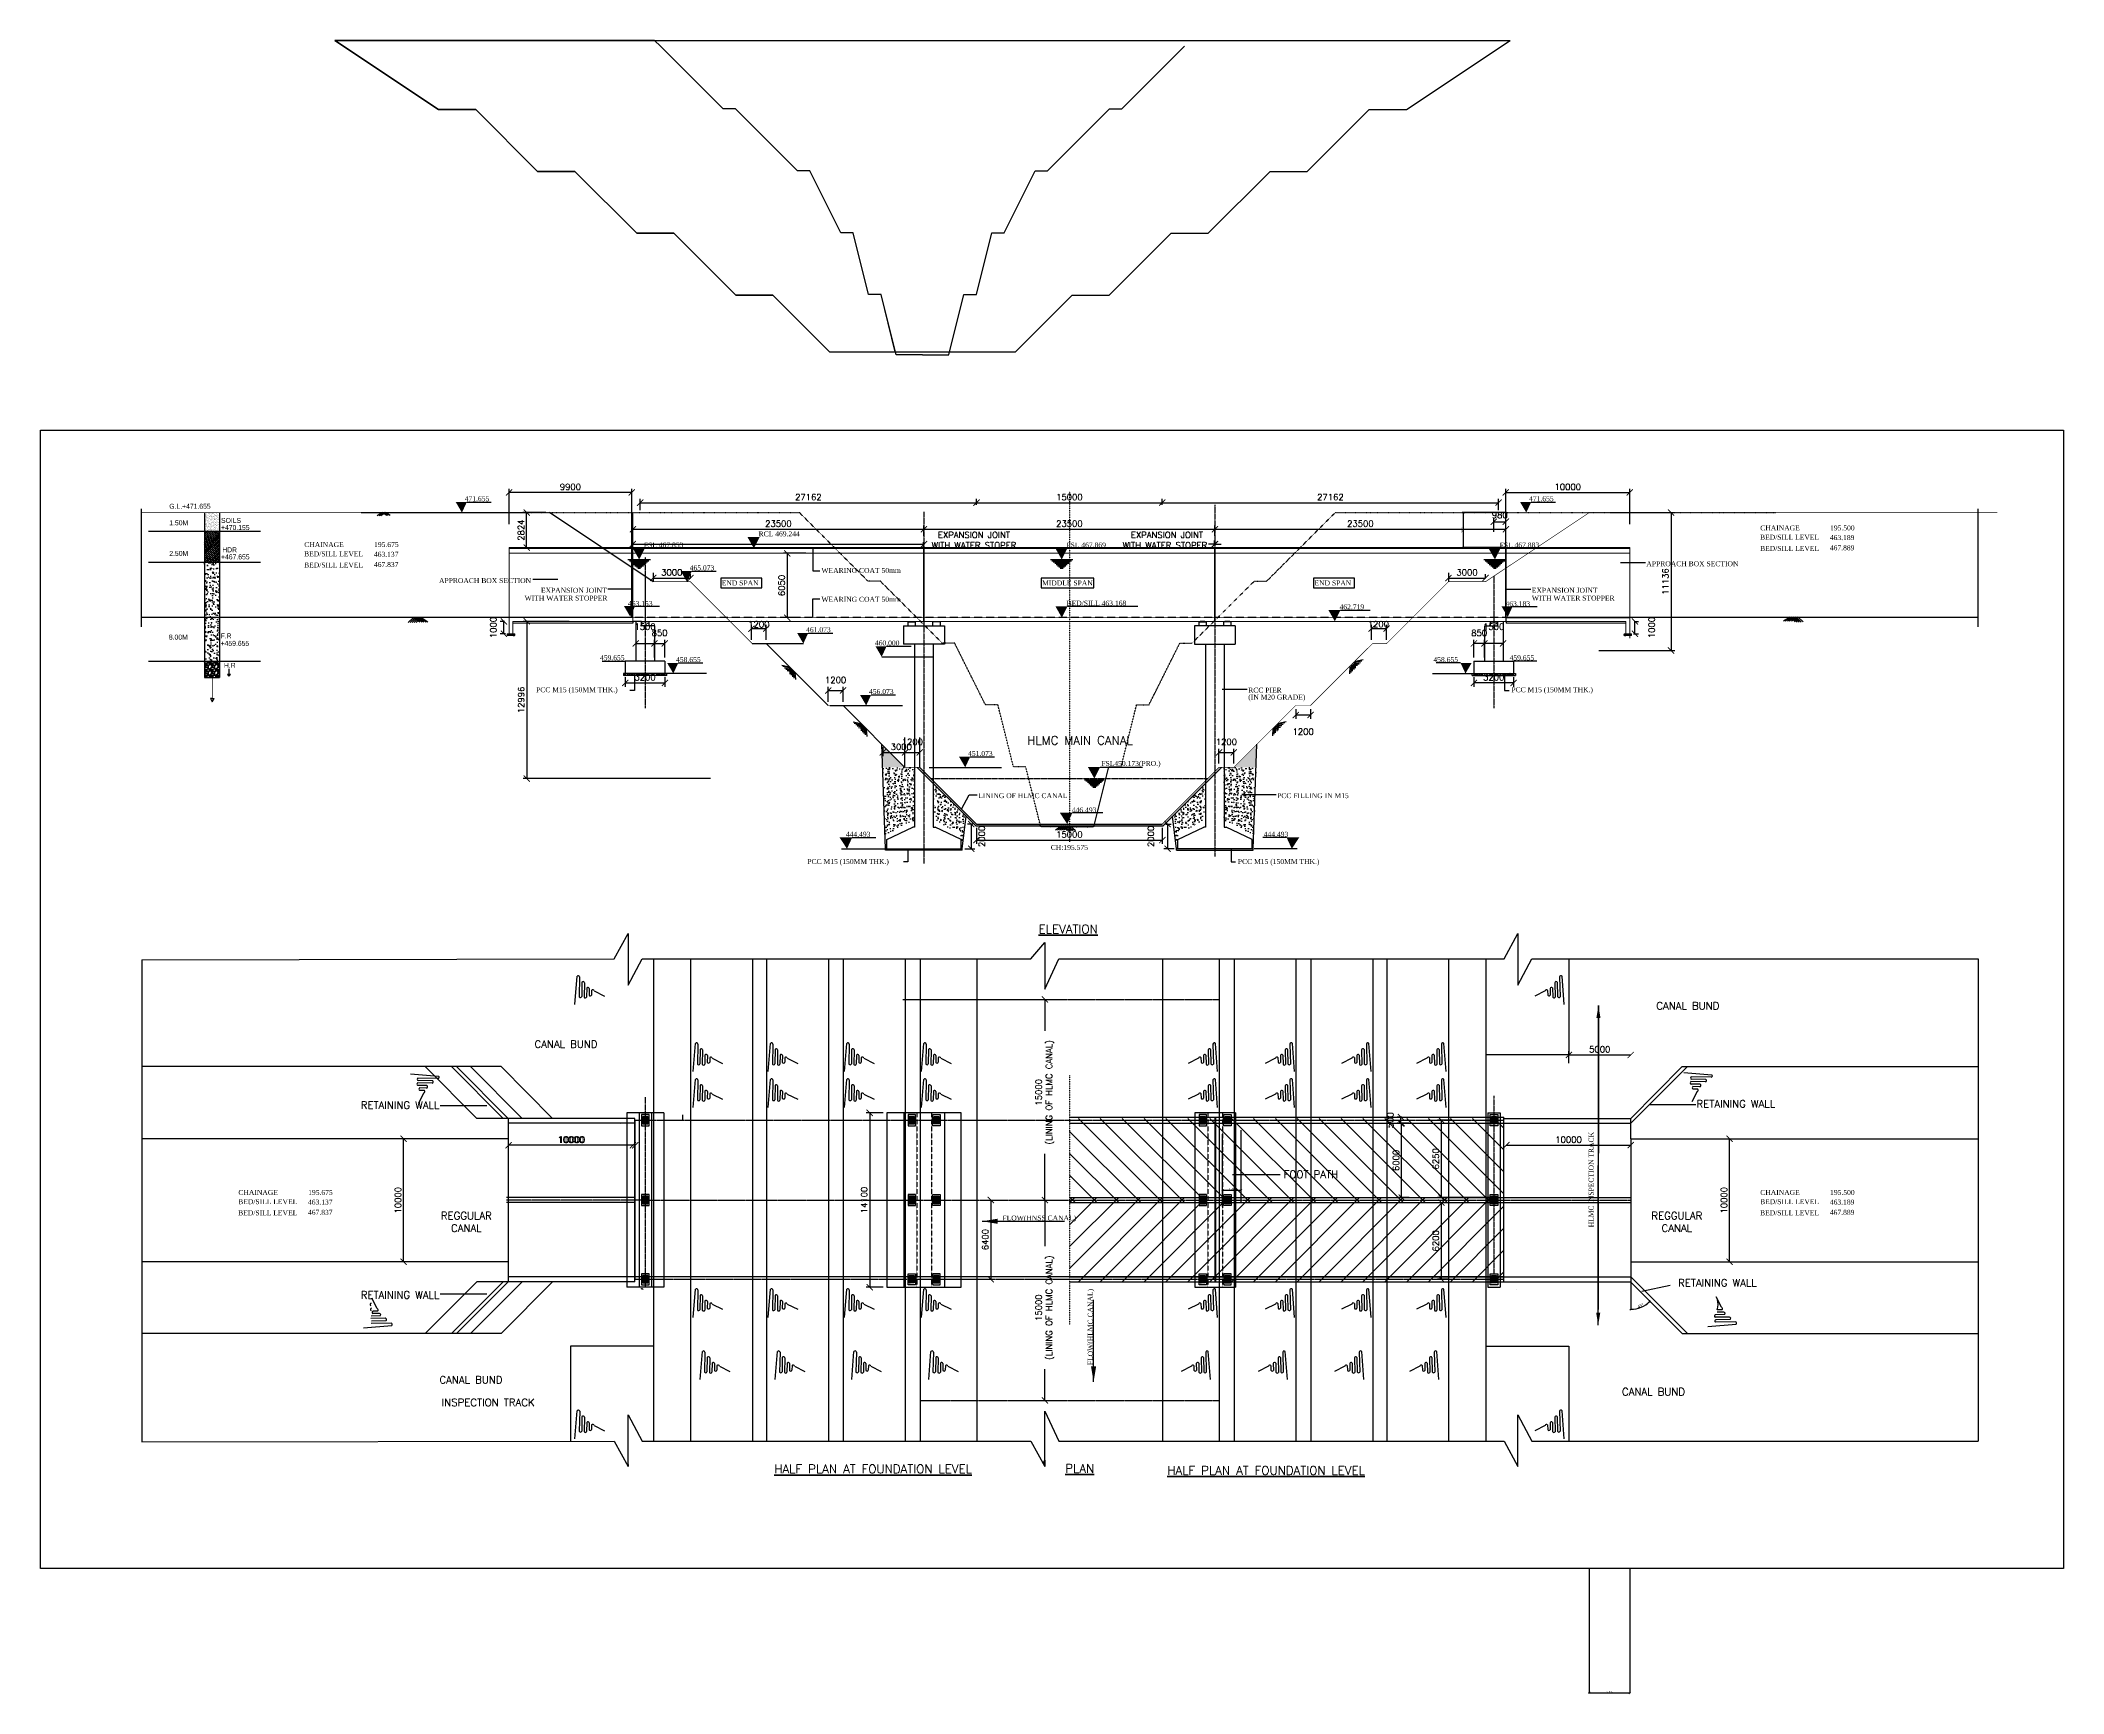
# Model space of a CAD drawing. Header units: inches. Extents: x -400915 to 515323, y 79868 to 577806.
# Drawn here: x -21365 to 142023, y 229903 to 363466 of the extents above; entities that cross this region are included whole.
import ezdxf

# ---------------------------------------------------------------- set-up
doc = ezdxf.new("R2010")
doc.units = ezdxf.units.IN
doc.header["$LTSCALE"] = 0.315
doc.header["$MEASUREMENT"] = 0
for name, pattern in [('ACAD_ISO03W100', [30, 12, -18]), ('CENTER', [50.8, 31.75, -6.35, 6.35, -6.35]), ('HIDDEN', [9.525, 6.35, -3.175])]:
    doc.linetypes.add(name, pattern=pattern)
doc.layers.get('0').update_dxf_attribs({"color": 9})
for name, color, linetype in [('CL', 5, 'CENTER'), ('exg canal', 253, 'Continuous'), ('NEW GROUND PROFILE', 6, 'Continuous'), ('rec', 7, 'Continuous'), ('stru', 2, 'Continuous')]:
    doc.layers.add(name, color=color, linetype=linetype)
for name, color, linetype, lineweight in [('crass barrier', 1, 'Continuous', 20), ('DIM', 1, 'Continuous', 20), ('RFC', 4, 'Continuous', 40), ('STRUC', 2, 'Continuous', 20), ('TXC', 7, 'Continuous', 40)]:
    doc.layers.add(name, color=color, linetype=linetype, lineweight=lineweight)
doc.styles.add('arn', font='ARIALN.TTF')
doc.styles.add('ROMANS', font='ROMANS')
doc.styles.add('ROMANT', font='romant.shx')
doc.styles.add('S1', font='ROMANS.shx')
doc.styles.get("Standard").update_dxf_attribs({"font": 'romantic.ttf'})
doc.linetypes.add('ZIGZAG', pattern='A,0.00254,-5.08,[131,ltypeshp.shx,S=5.08,R=0,X=-5.08,Y=0],-10.16,[131,ltypeshp.shx,S=5.08,R=180,X=5.08,Y=0],-5.08', length=20.32254)
doc.dimstyles.new('75', dxfattribs={"dimscale": 0, "dimtxt": 2.5, "dimasz": 2.5, "dimexe": 1.5, "dimexo": 1.5, "dimgap": 1, "dimtad": 1, "dimdec": 0, "dimzin": 0, "dimdsep": 46, "dimtxsty": 'ROMANS', "dimblk": 'ARCHTICK', "dimcen": -0.75, "dimclrd": 1, "dimclre": 1, "dimclrt": 3, "dimadec": 0, "dimazin": 0, "dimtfac": 1, "dimtdec": 0, "dimtofl": 0, "dimtmove": 0, "dimatfit": 3, "dimfxl": 1, "dimtolj": 1, "dimtzin": 0, "dimarcsym": 0})
doc.dimstyles.new('kri', dxfattribs={"dimtxt": 150, "dimasz": 125, "dimexe": 0.18, "dimexo": 0.0625, "dimgap": 0.09, "dimtad": 1, "dimdec": 0, "dimrnd": 1, "dimzin": 0, "dimdsep": 46, "dimtxsty": 'Standard', "dimblk": 'OBLIQUE', "dimcen": 0.09, "dimclrd": 1, "dimclre": 5, "dimclrt": 3, "dimadec": 0, "dimazin": 0, "dimtfac": 1, "dimtdec": 0, "dimtofl": 0, "dimtmove": 2, "dimatfit": 3, "dimfxl": 1, "dimtolj": 1, "dimtzin": 0, "dimarcsym": 0})
pattern_1 = [(50, (11688.96, 2758.6), (717.2602, -62.7521), [75, -825]), (355, (11688.96, 2758.6), (-138.7513, 752.1921), [60, -660]), (100.4514, (11748.7, 2753.36), (578.5094, 689.4395), [63.7402, -701.1421]), (46.1842, (11689, 2958.6), (1067.241, -165.519), [112.5, -1237.5]), (96.6356, (11777.9, 2944.8), (934.6627, 974.118), [95.6103, -1051.713]), (351.1842, (11689, 2958.6), (934.662, 974.1186), [90, -990]), (21, (11788.96, 2908.6), (596.907, -402.6189), [75, -825]), (326, (11788.96, 2908.6), (243.3153, 725.15), [60, -660]), (71.4514, (11838.7, 2875.04), (840.2226, 322.5305), [63.7402, -701.1421]), (37.5, (11688.96, 2758.6), (12.15986, 332.89385), [0, -652, 0, -670, 0, -662.5]), (7.5, (11688.96, 2758.6), (263.06954, 394.4117), [0, -382, 0, -637, 0, -252.5]), (327.5, (11465.96, 2758.6), (533.82244, -22.55487), [0, -250, 0, -780, 0, -1035]), (317.5, (11365.96, 2758.6), (583.1862, 100.105), [0, -325, 0, -518, 0, -735])]

# ---------------------------------------------------------------- blocks, each defined once
blk = doc.blocks.new('_ArchTick')
at = {"layer": 'crass barrier', "color": 0, "const_width": 0.15}
blk.add_lwpolyline([(-0.5, -0.5), (0.5, 0.5)], dxfattribs=at)
blk = doc.blocks.new('*D77')
at = {"layer": 'Defpoints', "color": 0, "linetype": 'Continuous', "transparency": 16777216}
for p in [(40743, 322030), (38947, 316830), (40207, 316830)]:
    blk.add_point(p, dxfattribs=at)
at = {"layer": 'STRUC', "color": 1, "linetype": 'Continuous', "lineweight": -2, "transparency": 16777216}
for p, q in [((40443, 322030), (38647, 322030)), ((38947, 322030), (38947, 316830)), ((39907, 316830), (38647, 316830))]:
    blk.add_line(p, q, dxfattribs=at)
at = {"layer": 'STRUC', "color": 1, "linetype": 'Continuous', "lineweight": -2, "transparency": 16777216, "xscale": 500, "yscale": 500, "zscale": 500}
for p, rotation in [((38947, 322030), 90), ((38947, 316830), 270)]:
    blk.add_blockref('_ArchTick', p, dxfattribs=dict(at, rotation=rotation))
at = {"layer": 'STRUC', "color": 3, "linetype": 'Continuous', "transparency": 16777216, "insert": (38497, 319430), "char_height": 500, "attachment_point": 5, "rotation": 90, "style": 'ROMANS'}
blk.add_mtext('\\A1;6050', dxfattribs=at)
blk = doc.blocks.new('*D78')
at = {"layer": 'Defpoints', "color": 0, "linetype": 'Continuous', "transparency": 16777216}
for p in [(27072, 325217), (54234, 326119), (54234, 325647)]:
    blk.add_point(p, dxfattribs=at)
at = {"layer": 'STRUC', "color": 1, "linetype": 'Continuous', "lineweight": -2, "transparency": 16777216}
for p, q in [((27072, 325517), (27072, 326419)), ((27072, 326119), (54234, 326119)), ((54234, 325947), (54234, 326419))]:
    blk.add_line(p, q, dxfattribs=at)
at = {"layer": 'STRUC', "color": 1, "linetype": 'Continuous', "lineweight": -2, "transparency": 16777216, "xscale": 500, "yscale": 500, "zscale": 500, "rotation": 180}
blk.add_blockref('_ArchTick', (27072, 326119), dxfattribs=at)
at = {"layer": 'STRUC', "color": 1, "linetype": 'Continuous', "lineweight": -2, "transparency": 16777216, "xscale": 500, "yscale": 500, "zscale": 500}
blk.add_blockref('_ArchTick', (54234, 326119), dxfattribs=at)
at = {"layer": 'STRUC', "color": 3, "linetype": 'Continuous', "transparency": 16777216, "insert": (40653, 326569), "char_height": 500, "attachment_point": 5, "style": 'ROMANS'}
blk.add_mtext('\\A1;27162', dxfattribs=at)
blk = doc.blocks.new('*D79')
at = {"layer": 'Defpoints', "color": 0, "linetype": 'Continuous', "transparency": 16777216}
for p in [(54234, 325647), (69234, 326119), (69234, 325647)]:
    blk.add_point(p, dxfattribs=at)
at = {"layer": 'STRUC', "color": 1, "linetype": 'Continuous', "lineweight": -2, "transparency": 16777216}
for p, q in [((54234, 325947), (54234, 326419)), ((54234, 326119), (69234, 326119)), ((69234, 325947), (69234, 326419))]:
    blk.add_line(p, q, dxfattribs=at)
at = {"layer": 'STRUC', "color": 1, "linetype": 'Continuous', "lineweight": -2, "transparency": 16777216, "xscale": 500, "yscale": 500, "zscale": 500, "rotation": 180}
blk.add_blockref('_ArchTick', (54234, 326119), dxfattribs=at)
at = {"layer": 'STRUC', "color": 1, "linetype": 'Continuous', "lineweight": -2, "transparency": 16777216, "xscale": 500, "yscale": 500, "zscale": 500}
blk.add_blockref('_ArchTick', (69234, 326119), dxfattribs=at)
at = {"layer": 'STRUC', "color": 3, "linetype": 'Continuous', "transparency": 16777216, "insert": (61734, 326569), "char_height": 500, "attachment_point": 5, "style": 'ROMANS'}
blk.add_mtext('\\A1;15000', dxfattribs=at)
blk = doc.blocks.new('*D80')
at = {"layer": 'Defpoints', "color": 0, "linetype": 'Continuous', "transparency": 16777216}
for p in [(69234, 325647), (96396, 326119), (96396, 325218)]:
    blk.add_point(p, dxfattribs=at)
at = {"layer": 'STRUC', "color": 1, "linetype": 'Continuous', "lineweight": -2, "transparency": 16777216}
for p, q in [((69234, 325947), (69234, 326419)), ((69234, 326119), (96396, 326119)), ((96396, 325518), (96396, 326419))]:
    blk.add_line(p, q, dxfattribs=at)
at = {"layer": 'STRUC', "color": 1, "linetype": 'Continuous', "lineweight": -2, "transparency": 16777216, "xscale": 500, "yscale": 500, "zscale": 500, "rotation": 180}
blk.add_blockref('_ArchTick', (69234, 326119), dxfattribs=at)
at = {"layer": 'STRUC', "color": 1, "linetype": 'Continuous', "lineweight": -2, "transparency": 16777216, "xscale": 500, "yscale": 500, "zscale": 500}
blk.add_blockref('_ArchTick', (96396, 326119), dxfattribs=at)
at = {"layer": 'STRUC', "color": 3, "linetype": 'Continuous', "transparency": 16777216, "insert": (82815, 326569), "char_height": 500, "attachment_point": 5, "style": 'ROMANS'}
blk.add_mtext('\\A1;27162', dxfattribs=at)
blk = doc.blocks.new('*D81')
at = {"layer": 'Defpoints', "color": 0, "linetype": 'Continuous', "transparency": 16777216}
for p in [(49984, 323972), (26484, 323129), (49984, 323129)]:
    blk.add_point(p, dxfattribs=at)
at = {"layer": 'STRUC', "color": 1, "linetype": 'Continuous', "lineweight": -2, "transparency": 16777216}
for p, q in [((26484, 323429), (26484, 324272)), ((26484, 323972), (49984, 323972)), ((49984, 323429), (49984, 324272))]:
    blk.add_line(p, q, dxfattribs=at)
at = {"layer": 'STRUC', "color": 1, "linetype": 'Continuous', "lineweight": -2, "transparency": 16777216, "xscale": 500, "yscale": 500, "zscale": 500, "rotation": 180}
blk.add_blockref('_ArchTick', (26484, 323972), dxfattribs=at)
at = {"layer": 'STRUC', "color": 1, "linetype": 'Continuous', "lineweight": -2, "transparency": 16777216, "xscale": 500, "yscale": 500, "zscale": 500}
blk.add_blockref('_ArchTick', (49984, 323972), dxfattribs=at)
at = {"layer": 'STRUC', "color": 3, "linetype": 'Continuous', "transparency": 16777216, "insert": (38234, 324422), "char_height": 500, "attachment_point": 5, "style": 'ROMANS'}
blk.add_mtext('\\A1;23500', dxfattribs=at)
blk = doc.blocks.new('*D82')
at = {"layer": 'Defpoints', "color": 0, "linetype": 'Continuous', "transparency": 16777216}
for p in [(73484, 323972), (49984, 323129), (73484, 323129)]:
    blk.add_point(p, dxfattribs=at)
at = {"layer": 'STRUC', "color": 1, "linetype": 'Continuous', "lineweight": -2, "transparency": 16777216}
for p, q in [((49984, 323429), (49984, 324272)), ((49984, 323972), (73484, 323972)), ((73484, 323429), (73484, 324272))]:
    blk.add_line(p, q, dxfattribs=at)
at = {"layer": 'STRUC', "color": 1, "linetype": 'Continuous', "lineweight": -2, "transparency": 16777216, "xscale": 500, "yscale": 500, "zscale": 500, "rotation": 180}
blk.add_blockref('_ArchTick', (49984, 323972), dxfattribs=at)
at = {"layer": 'STRUC', "color": 1, "linetype": 'Continuous', "lineweight": -2, "transparency": 16777216, "xscale": 500, "yscale": 500, "zscale": 500}
blk.add_blockref('_ArchTick', (73484, 323972), dxfattribs=at)
at = {"layer": 'STRUC', "color": 3, "linetype": 'Continuous', "transparency": 16777216, "insert": (61734, 324422), "char_height": 500, "attachment_point": 5, "style": 'ROMANS'}
blk.add_mtext('\\A1;23500', dxfattribs=at)
blk = doc.blocks.new('*D83')
at = {"layer": 'Defpoints', "color": 0, "linetype": 'Continuous', "transparency": 16777216}
for p in [(96984, 323972), (73484, 323129), (96984, 322492)]:
    blk.add_point(p, dxfattribs=at)
at = {"layer": 'STRUC', "color": 1, "linetype": 'Continuous', "lineweight": -2, "transparency": 16777216}
for p, q in [((73484, 323429), (73484, 324272)), ((73484, 323972), (96984, 323972)), ((96984, 322792), (96984, 324272))]:
    blk.add_line(p, q, dxfattribs=at)
at = {"layer": 'STRUC', "color": 1, "linetype": 'Continuous', "lineweight": -2, "transparency": 16777216, "xscale": 500, "yscale": 500, "zscale": 500, "rotation": 180}
blk.add_blockref('_ArchTick', (73484, 323972), dxfattribs=at)
at = {"layer": 'STRUC', "color": 1, "linetype": 'Continuous', "lineweight": -2, "transparency": 16777216, "xscale": 500, "yscale": 500, "zscale": 500}
blk.add_blockref('_ArchTick', (96984, 323972), dxfattribs=at)
at = {"layer": 'STRUC', "color": 3, "linetype": 'Continuous', "transparency": 16777216, "insert": (85234, 324422), "char_height": 500, "attachment_point": 5, "style": 'ROMANS'}
blk.add_mtext('\\A1;23500', dxfattribs=at)
blk = doc.blocks.new('*D84')
at = {"layer": 'Defpoints', "color": 0, "linetype": 'Continuous', "transparency": 16777216}
for p in [(96984, 324585), (96984, 323523), (96004, 323457)]:
    blk.add_point(p, dxfattribs=at)
at = {"layer": 'STRUC', "color": 1, "linetype": 'Continuous', "lineweight": -2, "transparency": 16777216}
for p, q in [((96004, 323757), (96004, 324885)), ((96004, 324585), (96984, 324585)), ((96984, 323823), (96984, 324885))]:
    blk.add_line(p, q, dxfattribs=at)
at = {"layer": 'STRUC', "color": 1, "linetype": 'Continuous', "lineweight": -2, "transparency": 16777216, "xscale": 500, "yscale": 500, "zscale": 500, "rotation": 180}
blk.add_blockref('_ArchTick', (96004, 324585), dxfattribs=at)
at = {"layer": 'STRUC', "color": 1, "linetype": 'Continuous', "lineweight": -2, "transparency": 16777216, "xscale": 500, "yscale": 500, "zscale": 500}
blk.add_blockref('_ArchTick', (96984, 324585), dxfattribs=at)
at = {"layer": 'STRUC', "color": 3, "linetype": 'Continuous', "transparency": 16777216, "insert": (96494, 325115), "char_height": 500, "attachment_point": 5, "style": 'ROMANS'}
blk.add_mtext('\\A1;980', dxfattribs=at)
blk = doc.blocks.new('*D85')
at = {"layer": 'Defpoints', "color": 0, "linetype": 'Continuous', "transparency": 16777216}
for p in [(105083, 325316), (104202, 314180), (110323, 314180)]:
    blk.add_point(p, dxfattribs=at)
at = {"layer": 'STRUC', "color": 1, "linetype": 'Continuous', "lineweight": -2, "transparency": 16777216}
for p, q in [((105383, 325316), (110623, 325316)), ((110323, 325316), (110323, 314180)), ((104502, 314180), (110623, 314180))]:
    blk.add_line(p, q, dxfattribs=at)
at = {"layer": 'STRUC', "color": 1, "linetype": 'Continuous', "lineweight": -2, "transparency": 16777216, "xscale": 500, "yscale": 500, "zscale": 500}
for p, rotation in [((110323, 325316), 90), ((110323, 314180), 270)]:
    blk.add_blockref('_ArchTick', p, dxfattribs=dict(at, rotation=rotation))
at = {"layer": 'STRUC', "color": 3, "linetype": 'Continuous', "transparency": 16777216, "insert": (109873, 319748), "char_height": 500, "attachment_point": 5, "rotation": 90, "style": 'ROMANS'}
blk.add_mtext('\\A1;11136', dxfattribs=at)
blk = doc.blocks.new('*D103')
at = {"layer": 'Defpoints', "color": 0, "linetype": 'Continuous', "transparency": 16777216}
for p in [(21624, 316530), (17906, 303834), (33036, 303834)]:
    blk.add_point(p, dxfattribs=at)
at = {"layer": 'STRUC', "color": 1, "linetype": 'Continuous', "lineweight": -2, "transparency": 16777216}
for p, q in [((21324, 316530), (17606, 316530)), ((17906, 316530), (17906, 303834)), ((32736, 303834), (17606, 303834))]:
    blk.add_line(p, q, dxfattribs=at)
at = {"layer": 'STRUC', "color": 1, "linetype": 'Continuous', "lineweight": -2, "transparency": 16777216, "xscale": 500, "yscale": 500, "zscale": 500}
for p, rotation in [((17906, 316530), 90), ((17906, 303834), 270)]:
    blk.add_blockref('_ArchTick', p, dxfattribs=dict(at, rotation=rotation))
at = {"layer": 'STRUC', "color": 3, "linetype": 'Continuous', "transparency": 16777216, "insert": (17456, 310182), "char_height": 500, "attachment_point": 5, "rotation": 90, "style": 'ROMANS'}
blk.add_mtext('\\A1;12996', dxfattribs=at)
blk = doc.blocks.new('*D104')
at = {"layer": 'Defpoints', "color": 0, "linetype": 'Continuous', "transparency": 16777216}
for p in [(54234, 300154), (52984, 298154), (53808, 298154)]:
    blk.add_point(p, dxfattribs=at)
at = {"layer": 'STRUC', "color": 1, "linetype": 'Continuous', "lineweight": -2, "transparency": 16777216}
for p, q in [((53934, 300154), (53508, 300154)), ((53808, 300154), (53808, 298154)), ((53284, 298154), (54108, 298154))]:
    blk.add_line(p, q, dxfattribs=at)
at = {"layer": 'STRUC', "color": 1, "linetype": 'Continuous', "lineweight": -2, "transparency": 16777216, "xscale": 500, "yscale": 500, "zscale": 500}
for p, rotation in [((53808, 300154), 90), ((53808, 298154), 270)]:
    blk.add_blockref('_ArchTick', p, dxfattribs=dict(at, rotation=rotation))
at = {"layer": 'STRUC', "color": 3, "linetype": 'Continuous', "transparency": 16777216, "insert": (54658, 299154), "char_height": 500, "attachment_point": 5, "rotation": 90, "style": 'ROMANS'}
blk.add_mtext('\\A1;2000', dxfattribs=at)
blk = doc.blocks.new('*D86')
at = {"layer": 'Defpoints', "color": 0, "linetype": 'Continuous', "transparency": 16777216}
for p in [(7963, 274728), (9169, 274728), (9193, 264792)]:
    blk.add_point(p, dxfattribs=at)
at = {"layer": 'STRUC', "color": 1, "linetype": 'Continuous', "lineweight": -2, "transparency": 16777216}
for p, q in [((8869, 274728), (7663, 274728)), ((7963, 264792), (7963, 274728)), ((8893, 264792), (7663, 264792))]:
    blk.add_line(p, q, dxfattribs=at)
at = {"layer": 'STRUC', "color": 1, "linetype": 'Continuous', "lineweight": -2, "transparency": 16777216, "xscale": 500, "yscale": 500, "zscale": 500}
for p, rotation in [((7963, 274728), 90), ((7963, 264792), 270)]:
    blk.add_blockref('_ArchTick', p, dxfattribs=dict(at, rotation=rotation))
at = {"layer": 'STRUC', "color": 3, "linetype": 'Continuous', "transparency": 16777216, "insert": (7513, 269760), "char_height": 500, "attachment_point": 5, "rotation": 90, "style": 'ROMANS'}
blk.add_mtext('\\A1;10000', dxfattribs=at)
blk = doc.blocks.new('*D105')
at = {"layer": 'Defpoints', "color": 0, "linetype": 'Continuous', "transparency": 16777216}
for p in [(69234, 300154), (69661, 298154), (70484, 298154)]:
    blk.add_point(p, dxfattribs=at)
at = {"layer": 'STRUC', "color": 1, "linetype": 'Continuous', "lineweight": -2, "transparency": 16777216}
for p, q in [((69534, 300154), (69961, 300154)), ((69661, 300154), (69661, 298154)), ((70184, 298154), (69361, 298154))]:
    blk.add_line(p, q, dxfattribs=at)
at = {"layer": 'STRUC', "color": 1, "linetype": 'Continuous', "lineweight": -2, "transparency": 16777216, "xscale": 500, "yscale": 500, "zscale": 500}
for p, rotation in [((69661, 300154), 90), ((69661, 298154), 270)]:
    blk.add_blockref('_ArchTick', p, dxfattribs=dict(at, rotation=rotation))
at = {"layer": 'STRUC', "color": 3, "linetype": 'Continuous', "transparency": 16777216, "insert": (68311, 299154), "char_height": 500, "attachment_point": 5, "rotation": 90, "style": 'ROMANS'}
blk.add_mtext('\\A1;2000', dxfattribs=at)
blk = doc.blocks.new('_Oblique')
at = {"color": 0, "linetype": 'ByBlock', "lineweight": -2}
blk.add_line((-0.5, -0.5), (0.5, 0.5), dxfattribs=at)
blk = doc.blocks.new('*D94')
at = {"layer": 'Defpoints', "color": 0, "linetype": 'Continuous', "transparency": 16777216}
for p in [(113867, 274728), (115053, 274728), (113847, 264792)]:
    blk.add_point(p, dxfattribs=at)
at = {"layer": 'STRUC', "color": 1, "linetype": 'Continuous', "lineweight": -2, "transparency": 16777216}
for p, q in [((114167, 274728), (115353, 274728)), ((115053, 264792), (115053, 274728)), ((114147, 264792), (115353, 264792))]:
    blk.add_line(p, q, dxfattribs=at)
at = {"layer": 'STRUC', "color": 1, "linetype": 'Continuous', "lineweight": -2, "transparency": 16777216, "xscale": 500, "yscale": 500, "zscale": 500}
for p, rotation in [((115053, 274728), 90), ((115053, 264792), 270)]:
    blk.add_blockref('_ArchTick', p, dxfattribs=dict(at, rotation=rotation))
at = {"layer": 'STRUC', "color": 3, "linetype": 'Continuous', "transparency": 16777216, "insert": (114603, 269760), "char_height": 500, "attachment_point": 5, "rotation": 90, "style": 'ROMANS'}
blk.add_mtext('\\A1;10000', dxfattribs=at)
blk = doc.blocks.new('*D111')
at = {"layer": 'Defpoints', "color": 0, "linetype": 'Continuous', "transparency": 16777216}
for p in [(26464, 322430), (50004, 322768), (50004, 322430)]:
    blk.add_point(p, dxfattribs=at)
at = {"layer": 'STRUC', "color": 1, "linetype": 'Continuous', "lineweight": -2, "transparency": 16777216}
for p, q in [((26464, 322730), (26464, 323068)), ((26464, 322768), (50004, 322768)), ((50004, 322730), (50004, 323068))]:
    blk.add_line(p, q, dxfattribs=at)
at = {"layer": 'STRUC', "color": 1, "linetype": 'Continuous', "lineweight": -2, "transparency": 16777216, "xscale": 500, "yscale": 500, "zscale": 500, "rotation": 180}
blk.add_blockref('_ArchTick', (26464, 322768), dxfattribs=at)
at = {"layer": 'STRUC', "color": 1, "linetype": 'Continuous', "lineweight": -2, "transparency": 16777216, "xscale": 500, "yscale": 500, "zscale": 500}
blk.add_blockref('_ArchTick', (50004, 322768), dxfattribs=at)
at = {"layer": 'STRUC', "color": 3, "linetype": 'Continuous', "transparency": 16777216, "insert": (54027, 323101), "char_height": 500, "attachment_point": 5, "style": 'ROMANS'}
blk.add_mtext('\\A1;EXPANSION JOINT \\PWITH WATER STOPER', dxfattribs=at)
blk = doc.blocks.new('*D95')
at = {"layer": 'Defpoints', "color": 0, "linetype": 'Continuous', "transparency": 16777216}
for p in [(73464, 322768), (73464, 322430), (73504, 322430)]:
    blk.add_point(p, dxfattribs=at)
at = {"layer": 'STRUC', "color": 1, "linetype": 'Continuous', "lineweight": -2, "transparency": 16777216}
for p, q in [((73464, 322768), (72964, 322768)), ((73464, 322730), (73464, 323068)), ((73504, 322730), (73504, 323068)), ((73504, 322768), (74004, 322768))]:
    blk.add_line(p, q, dxfattribs=at)
at = {"layer": 'STRUC', "color": 1, "linetype": 'Continuous', "lineweight": -2, "transparency": 16777216, "xscale": 500, "yscale": 500, "zscale": 500}
blk.add_blockref('_ArchTick', (73464, 322768), dxfattribs=at)
at = {"layer": 'STRUC', "color": 1, "linetype": 'Continuous', "lineweight": -2, "transparency": 16777216, "xscale": 500, "yscale": 500, "zscale": 500, "rotation": 180}
blk.add_blockref('_ArchTick', (73504, 322768), dxfattribs=at)
at = {"layer": 'STRUC', "color": 3, "linetype": 'Continuous', "transparency": 16777216, "insert": (69442, 323101), "char_height": 500, "attachment_point": 5, "style": 'ROMANS'}
blk.add_mtext('\\A1; EXPANSION JOINT \\PWITH WATER STOPER', dxfattribs=at)
blk = doc.blocks.new('*D112')
at = {"layer": 'Defpoints', "color": 0, "linetype": 'Continuous', "transparency": 16777216}
for p in [(91775, 276228), (92803, 276228), (96523, 269978)]:
    blk.add_point(p, dxfattribs=at)
at = {"layer": 'STRUC', "color": 1, "linetype": 'Continuous', "lineweight": -2, "transparency": 16777216}
for p, q in [((92503, 276228), (91475, 276228)), ((91775, 269978), (91775, 276228)), ((96223, 269978), (91475, 269978))]:
    blk.add_line(p, q, dxfattribs=at)
at = {"layer": 'STRUC', "color": 1, "linetype": 'Continuous', "lineweight": -2, "transparency": 16777216, "xscale": 500, "yscale": 500, "zscale": 500}
for p, rotation in [((91775, 276228), 90), ((91775, 269978), 270)]:
    blk.add_blockref('_ArchTick', p, dxfattribs=dict(at, rotation=rotation))
at = {"layer": 'STRUC', "color": 3, "linetype": 'Continuous', "transparency": 16777216, "insert": (91325, 273103), "char_height": 500, "attachment_point": 5, "rotation": 90, "style": 'ROMANS'}
blk.add_mtext('\\A1;6250', dxfattribs=at)
blk = doc.blocks.new('*D96')
at = {"layer": 'Defpoints', "color": 0, "linetype": 'Continuous', "transparency": 16777216}
for p in [(91775, 269578), (91775, 269578), (92703, 263378)]:
    blk.add_point(p, dxfattribs=at)
at = {"layer": 'STRUC', "color": 1, "linetype": 'Continuous', "lineweight": -2, "transparency": 16777216}
for p, q in [((91775, 263378), (91775, 269578)), ((92403, 263378), (91475, 263378))]:
    blk.add_line(p, q, dxfattribs=at)
at = {"layer": 'STRUC', "color": 1, "linetype": 'Continuous', "lineweight": -2, "transparency": 16777216, "xscale": 500, "yscale": 500, "zscale": 500}
for p, rotation in [((91775, 269578), 90), ((91775, 263378), 270)]:
    blk.add_blockref('_ArchTick', p, dxfattribs=dict(at, rotation=rotation))
at = {"layer": 'STRUC', "color": 3, "linetype": 'Continuous', "transparency": 16777216, "insert": (91325, 266478), "char_height": 500, "attachment_point": 5, "rotation": 90, "style": 'ROMANS'}
blk.add_mtext('\\A1;6200', dxfattribs=at)
blk = doc.blocks.new('*D97')
at = {"layer": 'Defpoints', "color": 0, "ltscale": 0.5, "transparency": 16777216}
for p in [(74103, 270584), (75603, 270584), (75603, 269650)]:
    blk.add_point(p, dxfattribs=at)
at = {"layer": 'rec', "color": 5, "lineweight": -2, "ltscale": 0.5, "transparency": 16777216}
for p, q in [((74103, 270584), (74103, 270584)), ((75603, 269650), (75603, 270584))]:
    blk.add_line(p, q, dxfattribs=at)
at = {"layer": 'rec', "color": 1, "lineweight": -2, "ltscale": 0.5, "transparency": 16777216}
blk.add_line((74103, 270584), (75603, 270584), dxfattribs=at)
at = {"layer": 'rec', "color": 1, "lineweight": -2, "ltscale": 0.5, "transparency": 16777216, "xscale": 125, "yscale": 125, "zscale": 125, "rotation": 180}
blk.add_blockref('_Oblique', (74103, 270584), dxfattribs=at)
at = {"layer": 'rec', "color": 1, "lineweight": -2, "ltscale": 0.5, "transparency": 16777216, "xscale": 125, "yscale": 125, "zscale": 125}
blk.add_blockref('_Oblique', (75603, 270584), dxfattribs=at)
at = {"layer": 'rec', "color": 3, "ltscale": 0.5, "transparency": 16777216, "insert": (74853, 270659), "char_height": 150, "attachment_point": 5}
blk.add_mtext('\\A1;1500', dxfattribs=at)
blk = doc.blocks.new('*D98')
at = {"layer": 'Defpoints', "color": 0, "linetype": 'Continuous', "transparency": 16777216}
for p in [(97026, 274209), (107069, 274207), (107069, 274193)]:
    blk.add_point(p, dxfattribs=at)
at = {"layer": 'STRUC', "color": 1, "linetype": 'Continuous', "lineweight": -2, "transparency": 16777216}
for p, q in [((107069, 274493), (107069, 274507)), ((97026, 274207), (107069, 274207)), ((97026, 273909), (97026, 273907))]:
    blk.add_line(p, q, dxfattribs=at)
at = {"layer": 'STRUC', "color": 1, "linetype": 'Continuous', "lineweight": -2, "transparency": 16777216, "xscale": 500, "yscale": 500, "zscale": 500, "rotation": 180}
blk.add_blockref('_ArchTick', (97026, 274207), dxfattribs=at)
at = {"layer": 'STRUC', "color": 1, "linetype": 'Continuous', "lineweight": -2, "transparency": 16777216, "xscale": 500, "yscale": 500, "zscale": 500}
blk.add_blockref('_ArchTick', (107069, 274207), dxfattribs=at)
at = {"layer": 'STRUC', "color": 3, "linetype": 'Continuous', "transparency": 16777216, "insert": (102048, 274657), "char_height": 500, "attachment_point": 5, "style": 'ROMANS'}
blk.add_mtext('\\A1;10000', dxfattribs=at)
blk = doc.blocks.new('*D113')
at = {"layer": 'Defpoints', "color": 0, "linetype": 'Continuous', "transparency": 16777216}
for p in [(107069, 281500), (107069, 281500), (102069, 280530)]:
    blk.add_point(p, dxfattribs=at)
at = {"layer": 'STRUC', "color": 1, "linetype": 'Continuous', "lineweight": -2, "transparency": 16777216}
for p, q in [((102069, 280830), (102069, 281800)), ((102069, 281500), (107069, 281500))]:
    blk.add_line(p, q, dxfattribs=at)
at = {"layer": 'STRUC', "color": 1, "linetype": 'Continuous', "lineweight": -2, "transparency": 16777216, "xscale": 500, "yscale": 500, "zscale": 500, "rotation": 180}
blk.add_blockref('_ArchTick', (102069, 281500), dxfattribs=at)
at = {"layer": 'STRUC', "color": 1, "linetype": 'Continuous', "lineweight": -2, "transparency": 16777216, "xscale": 500, "yscale": 500, "zscale": 500}
blk.add_blockref('_ArchTick', (107069, 281500), dxfattribs=at)
at = {"layer": 'STRUC', "color": 3, "linetype": 'Continuous', "transparency": 16777216, "insert": (104569, 281950), "char_height": 500, "attachment_point": 5, "style": 'ROMANS'}
blk.add_mtext('\\A1;5000', dxfattribs=at)
blk = doc.blocks.new('*D87')
at = {"layer": 'Defpoints', "color": 0, "linetype": 'Continuous', "transparency": 16777216}
for p in [(57248, 269778), (57248, 253578), (59757, 253578)]:
    blk.add_point(p, dxfattribs=at)
at = {"layer": 'STRUC', "color": 1, "linetype": 'Continuous', "lineweight": -2, "transparency": 16777216}
for p, q in [((57548, 269778), (60057, 269778)), ((59757, 269778), (59757, 266051)), ((59757, 253578), (59757, 256104)), ((57548, 253578), (60057, 253578))]:
    blk.add_line(p, q, dxfattribs=at)
at = {"layer": 'STRUC', "color": 1, "linetype": 'Continuous', "lineweight": -2, "transparency": 16777216, "xscale": 500, "yscale": 500, "zscale": 500}
for p, rotation in [((59757, 269778), 90), ((59757, 253578), 270)]:
    blk.add_blockref('_ArchTick', p, dxfattribs=dict(at, rotation=rotation))
at = {"layer": 'STRUC', "color": 3, "linetype": 'Continuous', "transparency": 16777216, "insert": (59757, 261078), "char_height": 500, "attachment_point": 5, "rotation": 90, "style": 'ROMANS'}
blk.add_mtext('\\A1;15000\\P(LINING OF HLMC CANAL)', dxfattribs=at)
blk = doc.blocks.new('*D106')
at = {"layer": 'Defpoints', "color": 0, "linetype": 'Continuous', "transparency": 16777216}
for p in [(47987, 285978), (59757, 285978), (59757, 269778)]:
    blk.add_point(p, dxfattribs=at)
at = {"layer": 'STRUC', "color": 1, "linetype": 'Continuous', "lineweight": -2, "transparency": 16777216}
for p, q in [((48287, 285978), (60057, 285978)), ((59757, 285978), (59757, 283451)), ((59757, 269778), (59757, 273504))]:
    blk.add_line(p, q, dxfattribs=at)
at = {"layer": 'STRUC', "color": 1, "linetype": 'Continuous', "lineweight": -2, "transparency": 16777216, "xscale": 500, "yscale": 500, "zscale": 500}
for p, rotation in [((59757, 285978), 90), ((59757, 269778), 270)]:
    blk.add_blockref('_ArchTick', p, dxfattribs=dict(at, rotation=rotation))
at = {"layer": 'STRUC', "color": 3, "linetype": 'Continuous', "transparency": 16777216, "insert": (59757, 278478), "char_height": 500, "attachment_point": 5, "rotation": 90, "style": 'ROMANS'}
blk.add_mtext('\\A1;15000\\P(LINING OF HLMC CANAL)', dxfattribs=at)
blk = doc.blocks.new('*D88')
at = {"layer": 'Defpoints', "color": 0, "linetype": 'Continuous', "transparency": 16777216}
for p in [(92345, 320754), (95345, 320034), (95345, 319734)]:
    blk.add_point(p, dxfattribs=at)
at = {"layer": 'STRUC', "color": 1, "linetype": 'Continuous', "lineweight": -2, "transparency": 16777216}
for p, q in [((92345, 320454), (92345, 319734)), ((95345, 320034), (95345, 320334)), ((92345, 320034), (95345, 320034))]:
    blk.add_line(p, q, dxfattribs=at)
at = {"layer": 'STRUC', "color": 1, "linetype": 'Continuous', "lineweight": -2, "transparency": 16777216, "xscale": 500, "yscale": 500, "zscale": 500, "rotation": 180}
blk.add_blockref('_ArchTick', (92345, 320034), dxfattribs=at)
at = {"layer": 'STRUC', "color": 1, "linetype": 'Continuous', "lineweight": -2, "transparency": 16777216, "xscale": 500, "yscale": 500, "zscale": 500}
blk.add_blockref('_ArchTick', (95345, 320034), dxfattribs=at)
at = {"layer": 'STRUC', "color": 3, "linetype": 'Continuous', "transparency": 16777216, "insert": (93845, 320484), "char_height": 500, "attachment_point": 5, "style": 'ROMANS'}
blk.add_mtext('\\A1;3000', dxfattribs=at)
blk = doc.blocks.new('*D89')
at = {"layer": 'Defpoints', "color": 0, "linetype": 'Continuous', "transparency": 16777216}
for p in [(43454, 310943), (42254, 309734), (43454, 309734)]:
    blk.add_point(p, dxfattribs=at)
at = {"layer": 'STRUC', "color": 1, "linetype": 'Continuous', "lineweight": -2, "transparency": 16777216}
for p, q in [((42254, 310034), (42254, 311243)), ((42254, 310943), (43454, 310943)), ((43454, 310034), (43454, 311243))]:
    blk.add_line(p, q, dxfattribs=at)
at = {"layer": 'STRUC', "color": 1, "linetype": 'Continuous', "lineweight": -2, "transparency": 16777216, "xscale": 500, "yscale": 500, "zscale": 500, "rotation": 180}
blk.add_blockref('_ArchTick', (42254, 310943), dxfattribs=at)
at = {"layer": 'STRUC', "color": 1, "linetype": 'Continuous', "lineweight": -2, "transparency": 16777216, "xscale": 500, "yscale": 500, "zscale": 500}
blk.add_blockref('_ArchTick', (43454, 310943), dxfattribs=at)
at = {"layer": 'STRUC', "color": 3, "linetype": 'Continuous', "transparency": 16777216, "insert": (42854, 311793), "char_height": 500, "attachment_point": 5, "style": 'ROMANS'}
blk.add_mtext('\\A1;1200', dxfattribs=at)
blk = doc.blocks.new('*D90')
at = {"layer": 'Defpoints', "color": 0, "linetype": 'Continuous', "transparency": 16777216}
for p in [(46654, 306662), (49654, 305943), (49654, 305643)]:
    blk.add_point(p, dxfattribs=at)
at = {"layer": 'STRUC', "color": 1, "linetype": 'Continuous', "lineweight": -2, "transparency": 16777216}
for p, q in [((46654, 306362), (46654, 305643)), ((46654, 305943), (49654, 305943)), ((49654, 305943), (49654, 306243))]:
    blk.add_line(p, q, dxfattribs=at)
at = {"layer": 'STRUC', "color": 1, "linetype": 'Continuous', "lineweight": -2, "transparency": 16777216, "xscale": 500, "yscale": 500, "zscale": 500, "rotation": 180}
blk.add_blockref('_ArchTick', (46654, 305943), dxfattribs=at)
at = {"layer": 'STRUC', "color": 1, "linetype": 'Continuous', "lineweight": -2, "transparency": 16777216, "xscale": 500, "yscale": 500, "zscale": 500}
blk.add_blockref('_ArchTick', (49654, 305943), dxfattribs=at)
at = {"layer": 'STRUC', "color": 3, "linetype": 'Continuous', "transparency": 16777216, "insert": (48154, 306393), "char_height": 500, "attachment_point": 5, "style": 'ROMANS'}
blk.add_mtext('\\A1;3000', dxfattribs=at)
blk = doc.blocks.new('*D91')
at = {"layer": 'Defpoints', "color": 0, "linetype": 'Continuous', "transparency": 16777216}
for p in [(28124, 320754), (31124, 320034), (31124, 319734)]:
    blk.add_point(p, dxfattribs=at)
at = {"layer": 'STRUC', "color": 1, "linetype": 'Continuous', "lineweight": -2, "transparency": 16777216}
for p, q in [((28124, 320454), (28124, 319734)), ((31124, 320034), (31124, 320334)), ((28124, 320034), (31124, 320034))]:
    blk.add_line(p, q, dxfattribs=at)
at = {"layer": 'STRUC', "color": 1, "linetype": 'Continuous', "lineweight": -2, "transparency": 16777216, "xscale": 500, "yscale": 500, "zscale": 500, "rotation": 180}
blk.add_blockref('_ArchTick', (28124, 320034), dxfattribs=at)
at = {"layer": 'STRUC', "color": 1, "linetype": 'Continuous', "lineweight": -2, "transparency": 16777216, "xscale": 500, "yscale": 500, "zscale": 500}
blk.add_blockref('_ArchTick', (31124, 320034), dxfattribs=at)
at = {"layer": 'STRUC', "color": 3, "linetype": 'Continuous', "transparency": 16777216, "insert": (29624, 320484), "char_height": 500, "attachment_point": 5, "style": 'ROMANS'}
blk.add_mtext('\\A1;3000', dxfattribs=at)
blk = doc.blocks.new('*D107')
at = {"layer": 'Defpoints', "color": 0, "linetype": 'Continuous', "transparency": 16777216}
for p in [(16061, 316530), (16423, 316530), (16484, 315530)]:
    blk.add_point(p, dxfattribs=at)
at = {"layer": 'STRUC', "color": 1, "linetype": 'Continuous', "lineweight": -2, "transparency": 16777216}
for p, q in [((16123, 316530), (15761, 316530)), ((16184, 315530), (15761, 315530)), ((16061, 315530), (16061, 316530))]:
    blk.add_line(p, q, dxfattribs=at)
at = {"layer": 'STRUC', "color": 1, "linetype": 'Continuous', "lineweight": -2, "transparency": 16777216, "xscale": 500, "yscale": 500, "zscale": 500}
for p, rotation in [((16061, 316530), 90), ((16061, 315530), 270)]:
    blk.add_blockref('_ArchTick', p, dxfattribs=dict(at, rotation=rotation))
at = {"layer": 'STRUC', "color": 3, "linetype": 'Continuous', "transparency": 16777216, "insert": (15211, 316030), "char_height": 500, "attachment_point": 5, "rotation": 90, "style": 'ROMANS'}
blk.add_mtext('\\A1;1000', dxfattribs=at)
blk = doc.blocks.new('*D108')
at = {"layer": 'Defpoints', "color": 0, "linetype": 'Continuous', "transparency": 16777216}
for p in [(106984, 315530), (107046, 316530), (107407, 316530)]:
    blk.add_point(p, dxfattribs=at)
at = {"layer": 'STRUC', "color": 1, "linetype": 'Continuous', "lineweight": -2, "transparency": 16777216}
for p, q in [((107284, 315530), (107707, 315530)), ((107346, 316530), (107707, 316530)), ((107407, 315530), (107407, 316530))]:
    blk.add_line(p, q, dxfattribs=at)
at = {"layer": 'STRUC', "color": 1, "linetype": 'Continuous', "lineweight": -2, "transparency": 16777216, "xscale": 500, "yscale": 500, "zscale": 500}
for p, rotation in [((107407, 316530), 90), ((107407, 315530), 270)]:
    blk.add_blockref('_ArchTick', p, dxfattribs=dict(at, rotation=rotation))
at = {"layer": 'STRUC', "color": 3, "linetype": 'Continuous', "transparency": 16777216, "insert": (108757, 316030), "char_height": 500, "attachment_point": 5, "rotation": 90, "style": 'ROMANS'}
blk.add_mtext('\\A1;1000', dxfattribs=at)
blk = doc.blocks.new('*D109')
at = {"layer": 'Defpoints', "color": 0, "linetype": 'Continuous', "transparency": 16777216}
for p in [(47003, 276828), (45609, 262728), (47003, 262728)]:
    blk.add_point(p, dxfattribs=at)
at = {"layer": 'STRUC', "color": 1, "linetype": 'Continuous', "lineweight": -2, "transparency": 16777216}
for p, q in [((46703, 276828), (45309, 276828)), ((45609, 276828), (45609, 262728)), ((46703, 262728), (45309, 262728))]:
    blk.add_line(p, q, dxfattribs=at)
at = {"layer": 'STRUC', "color": 1, "linetype": 'Continuous', "lineweight": -2, "transparency": 16777216, "xscale": 500, "yscale": 500, "zscale": 500}
for p, rotation in [((45609, 276828), 90), ((45609, 262728), 270)]:
    blk.add_blockref('_ArchTick', p, dxfattribs=dict(at, rotation=rotation))
at = {"layer": 'STRUC', "color": 3, "linetype": 'Continuous', "transparency": 16777216, "insert": (45159, 269778), "char_height": 500, "attachment_point": 5, "rotation": 90, "style": 'ROMANS'}
blk.add_mtext('\\A1;14100', dxfattribs=at)
blk = doc.blocks.new('*D110')
at = {"layer": 'Defpoints', "color": 0, "linetype": 'Continuous', "transparency": 16777216}
for p in [(55073, 269778), (51303, 263378), (55387, 263378)]:
    blk.add_point(p, dxfattribs=at)
at = {"layer": 'STRUC', "color": 1, "linetype": 'Continuous', "lineweight": -2, "transparency": 16777216}
for p, q in [((55373, 269778), (55687, 269778)), ((55387, 269778), (55387, 263378)), ((51603, 263378), (55687, 263378))]:
    blk.add_line(p, q, dxfattribs=at)
at = {"layer": 'STRUC', "color": 1, "linetype": 'Continuous', "lineweight": -2, "transparency": 16777216, "xscale": 500, "yscale": 500, "zscale": 500}
for p, rotation in [((55387, 269778), 90), ((55387, 263378), 270)]:
    blk.add_blockref('_ArchTick', p, dxfattribs=dict(at, rotation=rotation))
at = {"layer": 'STRUC', "color": 3, "linetype": 'Continuous', "transparency": 16777216, "insert": (54937, 266578), "char_height": 500, "attachment_point": 5, "rotation": 90, "style": 'ROMANS'}
blk.add_mtext('\\A1;6400', dxfattribs=at)
blk = doc.blocks.new('*D92')
at = {"layer": 'Defpoints', "color": 0, "linetype": 'Continuous', "transparency": 16777216}
for p in [(16437, 274207), (16437, 274193), (26673, 274209)]:
    blk.add_point(p, dxfattribs=at)
at = {"layer": 'STRUC', "color": 1, "linetype": 'Continuous', "lineweight": -2, "transparency": 16777216}
for p, q in [((16437, 274493), (16437, 274507)), ((26673, 274207), (16437, 274207)), ((26673, 273909), (26673, 273907))]:
    blk.add_line(p, q, dxfattribs=at)
at = {"layer": 'STRUC', "color": 1, "linetype": 'Continuous', "lineweight": -2, "transparency": 16777216, "xscale": 500, "yscale": 500, "zscale": 500, "rotation": 180}
blk.add_blockref('_ArchTick', (16437, 274207), dxfattribs=at)
at = {"layer": 'STRUC', "color": 1, "linetype": 'Continuous', "lineweight": -2, "transparency": 16777216, "xscale": 500, "yscale": 500, "zscale": 500}
blk.add_blockref('_ArchTick', (26673, 274207), dxfattribs=at)
at = {"layer": 'STRUC', "color": 3, "linetype": 'Continuous', "transparency": 16777216, "insert": (21555, 274657), "char_height": 500, "attachment_point": 5, "style": 'ROMANS'}
blk.add_mtext('\\A1;10000', dxfattribs=at)
blk = doc.blocks.new('*D99')
at = {"layer": 'Defpoints', "color": 0, "linetype": 'Continuous', "transparency": 16777216}
for p in [(49654, 305943), (48454, 304734), (49654, 304734)]:
    blk.add_point(p, dxfattribs=at)
at = {"layer": 'STRUC', "color": 1, "linetype": 'Continuous', "lineweight": -2, "transparency": 16777216}
for p, q in [((48454, 305034), (48454, 306243)), ((48454, 305943), (49654, 305943)), ((49654, 305034), (49654, 306243))]:
    blk.add_line(p, q, dxfattribs=at)
at = {"layer": 'STRUC', "color": 1, "linetype": 'Continuous', "lineweight": -2, "transparency": 16777216, "xscale": 500, "yscale": 500, "zscale": 500, "rotation": 180}
blk.add_blockref('_ArchTick', (48454, 305943), dxfattribs=at)
at = {"layer": 'STRUC', "color": 1, "linetype": 'Continuous', "lineweight": -2, "transparency": 16777216, "xscale": 500, "yscale": 500, "zscale": 500}
blk.add_blockref('_ArchTick', (49654, 305943), dxfattribs=at)
at = {"layer": 'STRUC', "color": 3, "linetype": 'Continuous', "transparency": 16777216, "insert": (49054, 306793), "char_height": 500, "attachment_point": 5, "style": 'ROMANS'}
blk.add_mtext('\\A1;1200', dxfattribs=at)
blk = doc.blocks.new('*D100')
at = {"layer": 'Defpoints', "color": 0, "linetype": 'Continuous', "transparency": 16777216}
for p in [(37254, 315943), (36054, 314734), (37254, 314734)]:
    blk.add_point(p, dxfattribs=at)
at = {"layer": 'STRUC', "color": 1, "linetype": 'Continuous', "lineweight": -2, "transparency": 16777216}
for p, q in [((36054, 315034), (36054, 316243)), ((36054, 315943), (37254, 315943)), ((37254, 315034), (37254, 316243))]:
    blk.add_line(p, q, dxfattribs=at)
at = {"layer": 'STRUC', "color": 1, "linetype": 'Continuous', "lineweight": -2, "transparency": 16777216, "xscale": 500, "yscale": 500, "zscale": 500, "rotation": 180}
blk.add_blockref('_ArchTick', (36054, 315943), dxfattribs=at)
at = {"layer": 'STRUC', "color": 1, "linetype": 'Continuous', "lineweight": -2, "transparency": 16777216, "xscale": 500, "yscale": 500, "zscale": 500}
blk.add_blockref('_ArchTick', (37254, 315943), dxfattribs=at)
at = {"layer": 'STRUC', "color": 3, "linetype": 'Continuous', "transparency": 16777216, "insert": (36654, 316288), "char_height": 500, "attachment_point": 5, "style": 'ROMANS'}
blk.add_mtext('\\A1;1200', dxfattribs=at)
blk = doc.blocks.new('*D101')
at = {"layer": 'Defpoints', "color": 0, "linetype": 'Continuous', "transparency": 16777216}
for p in [(80014, 309734), (81214, 309734), (81214, 308967)]:
    blk.add_point(p, dxfattribs=at)
at = {"layer": 'STRUC', "color": 1, "linetype": 'Continuous', "lineweight": -2, "transparency": 16777216}
for p, q in [((80014, 309434), (80014, 308667)), ((80014, 308967), (81214, 308967)), ((81214, 309434), (81214, 308667))]:
    blk.add_line(p, q, dxfattribs=at)
at = {"layer": 'STRUC', "color": 1, "linetype": 'Continuous', "lineweight": -2, "transparency": 16777216, "xscale": 500, "yscale": 500, "zscale": 500, "rotation": 180}
blk.add_blockref('_ArchTick', (80014, 308967), dxfattribs=at)
at = {"layer": 'STRUC', "color": 1, "linetype": 'Continuous', "lineweight": -2, "transparency": 16777216, "xscale": 500, "yscale": 500, "zscale": 500}
blk.add_blockref('_ArchTick', (81214, 308967), dxfattribs=at)
at = {"layer": 'STRUC', "color": 3, "linetype": 'Continuous', "transparency": 16777216, "insert": (80614, 307617), "char_height": 500, "attachment_point": 5, "style": 'ROMANS'}
blk.add_mtext('\\A1;1200', dxfattribs=at)
blk = doc.blocks.new('*D102')
at = {"layer": 'Defpoints', "color": 0, "linetype": 'Continuous', "transparency": 16777216}
for p in [(75014, 305943), (73814, 304734), (75014, 304734)]:
    blk.add_point(p, dxfattribs=at)
at = {"layer": 'STRUC', "color": 1, "linetype": 'Continuous', "lineweight": -2, "transparency": 16777216}
for p, q in [((73814, 305034), (73814, 306243)), ((73814, 305943), (75014, 305943)), ((75014, 305034), (75014, 306243))]:
    blk.add_line(p, q, dxfattribs=at)
at = {"layer": 'STRUC', "color": 1, "linetype": 'Continuous', "lineweight": -2, "transparency": 16777216, "xscale": 500, "yscale": 500, "zscale": 500, "rotation": 180}
blk.add_blockref('_ArchTick', (73814, 305943), dxfattribs=at)
at = {"layer": 'STRUC', "color": 1, "linetype": 'Continuous', "lineweight": -2, "transparency": 16777216, "xscale": 500, "yscale": 500, "zscale": 500}
blk.add_blockref('_ArchTick', (75014, 305943), dxfattribs=at)
at = {"layer": 'STRUC', "color": 3, "linetype": 'Continuous', "transparency": 16777216, "insert": (74414, 306793), "char_height": 500, "attachment_point": 5, "style": 'ROMANS'}
blk.add_mtext('\\A1;1200', dxfattribs=at)
blk = doc.blocks.new('*D93')
at = {"layer": 'Defpoints', "color": 0, "linetype": 'Continuous', "transparency": 16777216}
for p in [(87345, 315943), (86145, 314734), (87345, 314734)]:
    blk.add_point(p, dxfattribs=at)
at = {"layer": 'STRUC', "color": 1, "linetype": 'Continuous', "lineweight": -2, "transparency": 16777216}
for p, q in [((86145, 315034), (86145, 316243)), ((86145, 315943), (87345, 315943)), ((87345, 315034), (87345, 316243))]:
    blk.add_line(p, q, dxfattribs=at)
at = {"layer": 'STRUC', "color": 1, "linetype": 'Continuous', "lineweight": -2, "transparency": 16777216, "xscale": 500, "yscale": 500, "zscale": 500, "rotation": 180}
blk.add_blockref('_ArchTick', (86145, 315943), dxfattribs=at)
at = {"layer": 'STRUC', "color": 1, "linetype": 'Continuous', "lineweight": -2, "transparency": 16777216, "xscale": 500, "yscale": 500, "zscale": 500}
blk.add_blockref('_ArchTick', (87345, 315943), dxfattribs=at)
at = {"layer": 'STRUC', "color": 3, "linetype": 'Continuous', "transparency": 16777216, "insert": (86688, 316305), "char_height": 500, "attachment_point": 5, "style": 'ROMANS'}
blk.add_mtext('\\A1;1200', dxfattribs=at)
blk = doc.blocks.new('*D114')
at = {"layer": 'Defpoints', "color": 0, "linetype": 'Continuous', "transparency": 16777216}
for p in [(17902, 325316), (19751, 325316), (16484, 322492)]:
    blk.add_point(p, dxfattribs=at)
at = {"layer": 'STRUC', "color": 1, "linetype": 'Continuous', "lineweight": -2, "transparency": 16777216}
for p, q in [((19451, 325316), (17602, 325316)), ((17902, 322492), (17902, 325316)), ((16784, 322492), (18202, 322492))]:
    blk.add_line(p, q, dxfattribs=at)
at = {"layer": 'STRUC', "color": 1, "linetype": 'Continuous', "lineweight": -2, "transparency": 16777216, "xscale": 500, "yscale": 500, "zscale": 500}
for p, rotation in [((17902, 325316), 90), ((17902, 322492), 270)]:
    blk.add_blockref('_ArchTick', p, dxfattribs=dict(at, rotation=rotation))
at = {"layer": 'STRUC', "color": 3, "linetype": 'Continuous', "transparency": 16777216, "insert": (17452, 323904), "char_height": 500, "attachment_point": 5, "rotation": 90, "style": 'ROMANS'}
blk.add_mtext('\\A1;2824', dxfattribs=at)
blk = doc.blocks.new('*D146')
at = {"layer": 'Defpoints', "color": 0, "linetype": 'Continuous', "transparency": 16777216}
for p in [(88505, 276478), (88891, 276478), (88891, 275978)]:
    blk.add_point(p, dxfattribs=at)
at = {"layer": 'STRUC', "color": 1, "linetype": 'Continuous', "lineweight": -2, "transparency": 16777216}
for p, q in [((88591, 276478), (88205, 276478)), ((88505, 275978), (88505, 276478)), ((88591, 275978), (88205, 275978))]:
    blk.add_line(p, q, dxfattribs=at)
at = {"layer": 'STRUC', "color": 1, "linetype": 'Continuous', "lineweight": -2, "transparency": 16777216, "xscale": 500, "yscale": 500, "zscale": 500}
for p, rotation in [((88505, 276478), 90), ((88505, 275978), 270)]:
    blk.add_blockref('_ArchTick', p, dxfattribs=dict(at, rotation=rotation))
at = {"layer": 'STRUC', "color": 3, "linetype": 'Continuous', "transparency": 16777216, "insert": (87655, 276228), "char_height": 500, "attachment_point": 5, "rotation": 90, "style": 'ROMANS'}
blk.add_mtext('\\A1;500', dxfattribs=at)
blk = doc.blocks.new('*D147')
at = {"layer": 'Defpoints', "color": 0, "linetype": 'Continuous', "transparency": 16777216}
for p in [(88568, 275978), (89480, 275978), (89480, 269978)]:
    blk.add_point(p, dxfattribs=at)
at = {"layer": 'STRUC', "color": 1, "linetype": 'Continuous', "lineweight": -2, "transparency": 16777216}
for p, q in [((89180, 275978), (88268, 275978)), ((88568, 269978), (88568, 275978)), ((89180, 269978), (88268, 269978))]:
    blk.add_line(p, q, dxfattribs=at)
at = {"layer": 'STRUC', "color": 1, "linetype": 'Continuous', "lineweight": -2, "transparency": 16777216, "xscale": 500, "yscale": 500, "zscale": 500}
for p, rotation in [((88568, 275978), 90), ((88568, 269978), 270)]:
    blk.add_blockref('_ArchTick', p, dxfattribs=dict(at, rotation=rotation))
at = {"layer": 'STRUC', "color": 3, "linetype": 'Continuous', "transparency": 16777216, "insert": (88118, 272978), "char_height": 500, "attachment_point": 5, "rotation": 90, "style": 'ROMANS'}
blk.add_mtext('\\A1;6000', dxfattribs=at)
blk = doc.blocks.new('*D148')
at = {"layer": 'Defpoints', "color": 0, "linetype": 'Continuous', "transparency": 16777216}
for p in [(16437, 274207), (16437, 274193), (26480, 274209)]:
    blk.add_point(p, dxfattribs=at)
at = {"layer": 'STRUC', "color": 1, "linetype": 'Continuous', "lineweight": -2, "transparency": 16777216}
for p, q in [((16437, 274493), (16437, 274507)), ((26480, 274207), (16437, 274207)), ((26480, 273909), (26480, 273907))]:
    blk.add_line(p, q, dxfattribs=at)
at = {"layer": 'STRUC', "color": 1, "linetype": 'Continuous', "lineweight": -2, "transparency": 16777216, "xscale": 500, "yscale": 500, "zscale": 500, "rotation": 180}
blk.add_blockref('_ArchTick', (16437, 274207), dxfattribs=at)
at = {"layer": 'STRUC', "color": 1, "linetype": 'Continuous', "lineweight": -2, "transparency": 16777216, "xscale": 500, "yscale": 500, "zscale": 500}
blk.add_blockref('_ArchTick', (26480, 274207), dxfattribs=at)
at = {"layer": 'STRUC', "color": 3, "linetype": 'Continuous', "transparency": 16777216, "insert": (21458, 274657), "char_height": 500, "attachment_point": 5, "style": 'ROMANS'}
blk.add_mtext('\\A1;10000', dxfattribs=at)
blk = doc.blocks.new('*D150')
at = {"layer": 'Defpoints', "color": 0, "ltscale": 0.5, "transparency": 16777216}
for p in [(107069, 274728), (107069, 263153), (107069, 262260), (107639, 261028), (111225, 258998)]:
    blk.add_point(p, dxfattribs=at)
at = {"layer": 'rec', "color": 5, "lineweight": -2, "ltscale": 0.5, "transparency": 16777216}
blk.add_line((107069, 262260), (107069, 260953), dxfattribs=at)
at = {"layer": 'rec', "color": 1, "lineweight": -2, "ltscale": 0.5, "transparency": 16777216}
blk.add_arc((107069, 263153), 2200, 270, 315, dxfattribs=at)
at = {"layer": 'rec', "color": 1, "lineweight": -2, "ltscale": 0.5, "transparency": 16777216, "xscale": 125, "yscale": 125, "zscale": 125}
for p, rotation in [((108625, 261598), 45.0000000000004), ((107069, 260953), 180)]:
    blk.add_blockref('_Oblique', p, dxfattribs=dict(at, rotation=rotation))
at = {"layer": 'rec', "color": 3, "ltscale": 0.5, "transparency": 16777216, "insert": (107863, 261236), "char_height": 250, "attachment_point": 5, "rotation": 22.5}
blk.add_mtext('\\A1;45°', dxfattribs=at)
blk = doc.blocks.new('*D151')
at = {"layer": 'Defpoints', "color": 0, "linetype": 'Continuous', "transparency": 16777216}
for p in [(106984, 326947), (106984, 324089), (96984, 316530)]:
    blk.add_point(p, dxfattribs=at)
at = {"layer": 'STRUC', "color": 1, "linetype": 'Continuous', "lineweight": -2, "transparency": 16777216}
for p, q in [((96984, 316830), (96984, 327247)), ((96984, 326947), (106984, 326947)), ((106984, 324389), (106984, 327247))]:
    blk.add_line(p, q, dxfattribs=at)
at = {"layer": 'STRUC', "color": 1, "linetype": 'Continuous', "lineweight": -2, "transparency": 16777216, "xscale": 500, "yscale": 500, "zscale": 500, "rotation": 180}
blk.add_blockref('_ArchTick', (96984, 326947), dxfattribs=at)
at = {"layer": 'STRUC', "color": 1, "linetype": 'Continuous', "lineweight": -2, "transparency": 16777216, "xscale": 500, "yscale": 500, "zscale": 500}
blk.add_blockref('_ArchTick', (106984, 326947), dxfattribs=at)
at = {"layer": 'STRUC', "color": 3, "linetype": 'Continuous', "transparency": 16777216, "insert": (101984, 327397), "char_height": 500, "attachment_point": 5, "style": 'ROMANS'}
blk.add_mtext('\\A1;10000', dxfattribs=at)
blk = doc.blocks.new('*D152')
at = {"layer": 'Defpoints', "color": 0, "linetype": 'Continuous', "transparency": 16777216}
for p in [(16484, 326947), (16484, 324089), (26384, 316530)]:
    blk.add_point(p, dxfattribs=at)
at = {"layer": 'STRUC', "color": 1, "linetype": 'Continuous', "lineweight": -2, "transparency": 16777216}
for p, q in [((16484, 324389), (16484, 327247)), ((26384, 326947), (16484, 326947)), ((26384, 316830), (26384, 327247))]:
    blk.add_line(p, q, dxfattribs=at)
at = {"layer": 'STRUC', "color": 1, "linetype": 'Continuous', "lineweight": -2, "transparency": 16777216, "xscale": 500, "yscale": 500, "zscale": 500, "rotation": 180}
blk.add_blockref('_ArchTick', (16484, 326947), dxfattribs=at)
at = {"layer": 'STRUC', "color": 1, "linetype": 'Continuous', "lineweight": -2, "transparency": 16777216, "xscale": 500, "yscale": 500, "zscale": 500}
blk.add_blockref('_ArchTick', (26384, 326947), dxfattribs=at)
at = {"layer": 'STRUC', "color": 3, "linetype": 'Continuous', "transparency": 16777216, "insert": (21434, 327397), "char_height": 500, "attachment_point": 5, "style": 'ROMANS'}
blk.add_mtext('\\A1;9900', dxfattribs=at)
blk = doc.blocks.new('*D158')
at = {"layer": 'Defpoints', "color": 0, "linetype": 'Continuous', "transparency": 16777216}
for p in [(25864, 312316), (29064, 312316), (29064, 311553)]:
    blk.add_point(p, dxfattribs=at)
at = {"layer": 'STRUC', "color": 1, "linetype": 'Continuous', "lineweight": -2, "transparency": 16777216}
for p, q in [((25864, 312016), (25864, 311253)), ((25864, 311553), (29064, 311553)), ((29064, 312016), (29064, 311253))]:
    blk.add_line(p, q, dxfattribs=at)
at = {"layer": 'STRUC', "color": 1, "linetype": 'Continuous', "lineweight": -2, "transparency": 16777216, "xscale": 500, "yscale": 500, "zscale": 500, "rotation": 180}
blk.add_blockref('_ArchTick', (25864, 311553), dxfattribs=at)
at = {"layer": 'STRUC', "color": 1, "linetype": 'Continuous', "lineweight": -2, "transparency": 16777216, "xscale": 500, "yscale": 500, "zscale": 500}
blk.add_blockref('_ArchTick', (29064, 311553), dxfattribs=at)
at = {"layer": 'STRUC', "color": 3, "linetype": 'Continuous', "transparency": 16777216, "insert": (27464, 312003), "char_height": 500, "attachment_point": 5, "style": 'ROMANS'}
blk.add_mtext('\\A1;3200', dxfattribs=at)
blk = doc.blocks.new('*D159')
at = {"layer": 'Defpoints', "color": 0, "linetype": 'Continuous', "transparency": 16777216}
for p in [(26714, 314922), (28214, 314748), (28214, 314748)]:
    blk.add_point(p, dxfattribs=at)
at = {"layer": 'STRUC', "color": 1, "linetype": 'Continuous', "lineweight": -2, "transparency": 16777216}
for p, q in [((26714, 314748), (28214, 314748)), ((26714, 314622), (26714, 314448))]:
    blk.add_line(p, q, dxfattribs=at)
at = {"layer": 'STRUC', "color": 1, "linetype": 'Continuous', "lineweight": -2, "transparency": 16777216, "xscale": 500, "yscale": 500, "zscale": 500, "rotation": 180}
blk.add_blockref('_ArchTick', (26714, 314748), dxfattribs=at)
at = {"layer": 'STRUC', "color": 1, "linetype": 'Continuous', "lineweight": -2, "transparency": 16777216, "xscale": 500, "yscale": 500, "zscale": 500}
blk.add_blockref('_ArchTick', (28214, 314748), dxfattribs=at)
at = {"layer": 'STRUC', "color": 3, "linetype": 'Continuous', "transparency": 16777216, "insert": (27464, 316098), "char_height": 500, "attachment_point": 5, "style": 'ROMANS'}
blk.add_mtext('\\A1;1500', dxfattribs=at)
blk = doc.blocks.new('*D160')
at = {"layer": 'Defpoints', "color": 0, "linetype": 'Continuous', "transparency": 16777216}
for p in [(29064, 314748), (28214, 313316), (29064, 313316)]:
    blk.add_point(p, dxfattribs=at)
at = {"layer": 'STRUC', "color": 1, "linetype": 'Continuous', "lineweight": -2, "transparency": 16777216}
for p, q in [((28214, 313616), (28214, 315048)), ((28214, 314748), (29064, 314748)), ((29064, 313616), (29064, 315048))]:
    blk.add_line(p, q, dxfattribs=at)
at = {"layer": 'STRUC', "color": 1, "linetype": 'Continuous', "lineweight": -2, "transparency": 16777216, "xscale": 500, "yscale": 500, "zscale": 500, "rotation": 180}
blk.add_blockref('_ArchTick', (28214, 314748), dxfattribs=at)
at = {"layer": 'STRUC', "color": 1, "linetype": 'Continuous', "lineweight": -2, "transparency": 16777216, "xscale": 500, "yscale": 500, "zscale": 500}
blk.add_blockref('_ArchTick', (29064, 314748), dxfattribs=at)
at = {"layer": 'STRUC', "color": 3, "linetype": 'Continuous', "transparency": 16777216, "insert": (28639, 315598), "char_height": 500, "attachment_point": 5, "style": 'ROMANS'}
blk.add_mtext('\\A1;850', dxfattribs=at)
blk = doc.blocks.new('*D161')
at = {"layer": 'Defpoints', "color": 0, "linetype": 'Continuous', "transparency": 16777216}
for p in [(94404, 312316), (97604, 312316), (94404, 311553)]:
    blk.add_point(p, dxfattribs=at)
at = {"layer": 'STRUC', "color": 1, "linetype": 'Continuous', "lineweight": -2, "transparency": 16777216}
for p, q in [((94404, 312016), (94404, 311253)), ((97604, 311553), (94404, 311553)), ((97604, 312016), (97604, 311253))]:
    blk.add_line(p, q, dxfattribs=at)
at = {"layer": 'STRUC', "color": 1, "linetype": 'Continuous', "lineweight": -2, "transparency": 16777216, "xscale": 500, "yscale": 500, "zscale": 500, "rotation": 180}
blk.add_blockref('_ArchTick', (94404, 311553), dxfattribs=at)
at = {"layer": 'STRUC', "color": 1, "linetype": 'Continuous', "lineweight": -2, "transparency": 16777216, "xscale": 500, "yscale": 500, "zscale": 500}
blk.add_blockref('_ArchTick', (97604, 311553), dxfattribs=at)
at = {"layer": 'STRUC', "color": 3, "linetype": 'Continuous', "transparency": 16777216, "insert": (96004, 312003), "char_height": 500, "attachment_point": 5, "style": 'ROMANS'}
blk.add_mtext('\\A1;3200', dxfattribs=at)
blk = doc.blocks.new('*D162')
at = {"layer": 'Defpoints', "color": 0, "linetype": 'Continuous', "transparency": 16777216}
for p in [(95254, 314748), (95254, 314748), (96754, 314922)]:
    blk.add_point(p, dxfattribs=at)
at = {"layer": 'STRUC', "color": 1, "linetype": 'Continuous', "lineweight": -2, "transparency": 16777216}
for p, q in [((96754, 314748), (95254, 314748)), ((96754, 314622), (96754, 314448))]:
    blk.add_line(p, q, dxfattribs=at)
at = {"layer": 'STRUC', "color": 1, "linetype": 'Continuous', "lineweight": -2, "transparency": 16777216, "xscale": 500, "yscale": 500, "zscale": 500, "rotation": 180}
blk.add_blockref('_ArchTick', (95254, 314748), dxfattribs=at)
at = {"layer": 'STRUC', "color": 1, "linetype": 'Continuous', "lineweight": -2, "transparency": 16777216, "xscale": 500, "yscale": 500, "zscale": 500}
blk.add_blockref('_ArchTick', (96754, 314748), dxfattribs=at)
at = {"layer": 'STRUC', "color": 3, "linetype": 'Continuous', "transparency": 16777216, "insert": (96004, 316098), "char_height": 500, "attachment_point": 5, "style": 'ROMANS'}
blk.add_mtext('\\A1;1500', dxfattribs=at)
blk = doc.blocks.new('*D163')
at = {"layer": 'Defpoints', "color": 0, "linetype": 'Continuous', "transparency": 16777216}
for p in [(94404, 314748), (94404, 313316), (95254, 313316)]:
    blk.add_point(p, dxfattribs=at)
at = {"layer": 'STRUC', "color": 1, "linetype": 'Continuous', "lineweight": -2, "transparency": 16777216}
for p, q in [((94404, 313616), (94404, 315048)), ((95254, 314748), (94404, 314748)), ((95254, 313616), (95254, 315048))]:
    blk.add_line(p, q, dxfattribs=at)
at = {"layer": 'STRUC', "color": 1, "linetype": 'Continuous', "lineweight": -2, "transparency": 16777216, "xscale": 500, "yscale": 500, "zscale": 500, "rotation": 180}
blk.add_blockref('_ArchTick', (94404, 314748), dxfattribs=at)
at = {"layer": 'STRUC', "color": 1, "linetype": 'Continuous', "lineweight": -2, "transparency": 16777216, "xscale": 500, "yscale": 500, "zscale": 500}
blk.add_blockref('_ArchTick', (95254, 314748), dxfattribs=at)
at = {"layer": 'STRUC', "color": 3, "linetype": 'Continuous', "transparency": 16777216, "insert": (94829, 315598), "char_height": 500, "attachment_point": 5, "style": 'ROMANS'}
blk.add_mtext('\\A1;850', dxfattribs=at)
blk = doc.blocks.new('*D164')
at = {"layer": 'Defpoints', "color": 0, "linetype": 'Continuous', "transparency": 16777216}
for p in [(54234, 300154), (69234, 300154), (69234, 298859)]:
    blk.add_point(p, dxfattribs=at)
at = {"layer": 'STRUC', "color": 1, "linetype": 'Continuous', "lineweight": -2, "transparency": 16777216}
for p, q in [((54234, 299854), (54234, 298559)), ((69234, 299854), (69234, 298559)), ((54234, 298859), (69234, 298859))]:
    blk.add_line(p, q, dxfattribs=at)
at = {"layer": 'STRUC', "color": 1, "linetype": 'Continuous', "lineweight": -2, "transparency": 16777216, "xscale": 500, "yscale": 500, "zscale": 500, "rotation": 180}
blk.add_blockref('_ArchTick', (54234, 298859), dxfattribs=at)
at = {"layer": 'STRUC', "color": 1, "linetype": 'Continuous', "lineweight": -2, "transparency": 16777216, "xscale": 500, "yscale": 500, "zscale": 500}
blk.add_blockref('_ArchTick', (69234, 298859), dxfattribs=at)
at = {"layer": 'STRUC', "color": 3, "linetype": 'Continuous', "transparency": 16777216, "insert": (61734, 299309), "char_height": 500, "attachment_point": 5, "style": 'ROMANS'}
blk.add_mtext('\\A1;15000', dxfattribs=at)
blk = doc.blocks.new('*D189')
at = {"layer": 'Defpoints', "color": 0, "ltscale": 0.5, "transparency": 16777216}
for p in [(93551, 325315), (96984, 325315), (96984, 322492)]:
    blk.add_point(p, dxfattribs=at)
at = {"layer": 'rec', "color": 5, "lineweight": -2, "ltscale": 0.5, "transparency": 16777216}
for p, q in [((96984, 325315), (93550, 325315)), ((96984, 322492), (93550, 322492))]:
    blk.add_line(p, q, dxfattribs=at)
at = {"layer": 'rec', "color": 1, "lineweight": -2, "ltscale": 0.5, "transparency": 16777216}
blk.add_line((93551, 322492), (93551, 325315), dxfattribs=at)
at = {"layer": 'rec', "color": 1, "lineweight": -2, "ltscale": 0.5, "transparency": 16777216, "xscale": 125, "yscale": 125, "zscale": 125}
for p, rotation in [((93551, 325315), 90), ((93551, 322492), 270)]:
    blk.add_blockref('_Oblique', p, dxfattribs=dict(at, rotation=rotation))
at = {"layer": 'rec', "color": 3, "ltscale": 0.5, "transparency": 16777216, "insert": (93475, 323904), "char_height": 150, "attachment_point": 5, "rotation": 90}
blk.add_mtext('\\A1;2823', dxfattribs=at)
blk = doc.blocks.new('*D190')
at = {"layer": 'Defpoints', "color": 0, "ltscale": 0.5, "transparency": 16777216}
for p in [(103718, 240004), (106984, 240004), (106984, 229965)]:
    blk.add_point(p, dxfattribs=at)
at = {"layer": 'rec', "color": 5, "lineweight": -2, "ltscale": 0.5, "transparency": 16777216}
for p, q in [((103718, 240004), (103718, 229965)), ((106984, 240004), (106984, 229965))]:
    blk.add_line(p, q, dxfattribs=at)
at = {"layer": 'rec', "color": 1, "lineweight": -2, "ltscale": 0.5, "transparency": 16777216}
blk.add_line((103718, 229965), (106984, 229965), dxfattribs=at)
at = {"layer": 'rec', "color": 1, "lineweight": -2, "ltscale": 0.5, "transparency": 16777216, "xscale": 125, "yscale": 125, "zscale": 125, "rotation": 180}
blk.add_blockref('_Oblique', (103718, 229965), dxfattribs=at)
at = {"layer": 'rec', "color": 1, "lineweight": -2, "ltscale": 0.5, "transparency": 16777216, "xscale": 125, "yscale": 125, "zscale": 125}
blk.add_blockref('_Oblique', (106984, 229965), dxfattribs=at)
at = {"layer": 'rec', "color": 3, "ltscale": 0.5, "transparency": 16777216, "insert": (105351, 230043), "char_height": 150, "attachment_point": 5}
blk.add_mtext('\\A1;3266', dxfattribs=at)

msp = doc.modelspace()

# ---------------------------------------------------------------- hatches: boundary and pattern name
at = {"layer": 'rec', "ltscale": 0.5}
h = msp.add_hatch(dxfattribs=at)
h.set_pattern_fill('AR-SAND', color=256, scale=100, style=0)
h.set_pattern_definition([(37.5, (-155324.15, 96591.52), (-6.29934, 192.68238), [0, -152, 0, -170, 0, -162.5]), (7.5, (-155324.15, 96591.52), (176.97767, 282.2146), [0, -82, 0, -137, 0, -52.5]), (327.5, (-155447.15, 96591.52), (311.41419, 0.56591), [0, -50, 0, -180, 0, -235]), (317.5, (-155447.15, 96591.52), (300.61266, 87.76756), [0, -25, 0, -118, 0, -135])])
h.paths.add_polyline_path([(-8112, 325316.2), (-8112, 323816.2), (-6895.4, 323816.2), (-6895.4, 325316.2)])
h = msp.add_hatch(dxfattribs=at)
h.set_pattern_fill('ANSI38', color=256, scale=900, style=0)
h.set_pattern_definition([(45, (-155324.15, 96591.52), (-79.549513, 79.549513), []), (135, (-155324.15, 96591.52), (-238.64854, 79.549513), [281.25, -168.75])])
h.paths.add_polyline_path([(-6895.4, 323816.2), (-8112, 323816.2), (-8112, 321316.2), (-6895.4, 321316.2)])
h = msp.add_hatch(dxfattribs=at)
h.set_pattern_fill('AR-CONC', color=256, scale=100, style=0)
h.set_pattern_definition([(50, (-155324.15, 96591.5), (717.2602, -62.7521), [75, -825]), (355, (-155324.15, 96591.5), (-138.7513, 752.1921), [60, -660]), (100.4514, (-155264.4, 96586.3), (578.5094, 689.4395), [63.7402, -701.1421]), (46.1842, (-155324.15, 96791.5), (1067.241, -165.519), [112.5, -1237.5]), (96.6356, (-155235.2, 96777.7), (934.6627, 974.118), [95.6103, -1051.713]), (351.1842, (-155324.2, 96791.5), (934.662, 974.1186), [90, -990]), (21, (-155224.15, 96741.5), (596.907, -402.6189), [75, -825]), (326, (-155224.15, 96741.5), (243.3153, 725.15), [60, -660]), (71.4514, (-155174.4, 96707.97), (840.2226, 322.5305), [63.7402, -701.1421]), (37.5, (-155324.15, 96591.52), (12.15986, 332.89385), [0, -652, 0, -670, 0, -662.5]), (7.5, (-155324.15, 96591.5), (263.06954, 394.4117), [0, -382, 0, -637, 0, -252.5]), (327.5, (-155547.15, 96591.52), (533.82244, -22.55487), [0, -250, 0, -780, 0, -1035]), (317.5, (-155647.15, 96591.5), (583.1862, 100.105), [0, -325, 0, -518, 0, -735])])
h.paths.add_polyline_path([(-8112, 313316.2), (-6895.4, 313316.2), (-6895.4, 321316.2), (-8112, 321316.2)])
h = msp.add_hatch(dxfattribs=at)
h.set_pattern_fill('AR-CONC', color=256, scale=50, style=0)
h.set_pattern_definition([(50, (18891.96, 2758.6), (358.6301, -31.37607), [37.5, -412.5]), (355, (18891.96, 2758.6), (-69.37567, 376.09607), [30, -330]), (100.4514, (18921.85, 2755.97), (289.2547, 344.71977), [31.8701, -350.57106]), (46.1842, (18891.96, 2858.6), (533.6205, -82.7595), [56.25, -618.75]), (96.6356, (18936.43, 2851.7), (467.33135, 487.0589), [47.8051, -525.8565]), (351.1842, (18891.96, 2858.6), (467.331, 487.0593), [45, -495]), (21, (18941.96, 2833.6), (298.45353, -201.30945), [37.5, -412.5]), (326, (18941.96, 2833.6), (121.65767, 362.57502), [30, -330]), (71.4514, (18966.83, 2816.8), (420.1113, 161.26525), [31.8701, -350.57106]), (37.5, (18891.96, 2758.59), (6.07993, 166.446927), [0, -326, 0, -335, 0, -331.25]), (7.5, (18891.96, 2758.59), (131.53477, 197.20586), [0, -191, 0, -318.5, 0, -126.25]), (327.5, (18780.46, 2758.59), (266.91122, -11.277436), [0, -125, 0, -390, 0, -517.5]), (317.5, (18730.46, 2758.59), (291.59308, 50.05249), [0, -162.5, 0, -259, 0, -367.5])])
h.paths.add_polyline_path([(16934.3, 315530.2), (16334.3, 315530.2), (16334.3, 315380.2), (16934.3, 315380.2)])
h = msp.add_hatch(dxfattribs=at)
h.set_pattern_fill('AR-CONC', color=256, scale=50, style=0)
h.set_pattern_definition([(50, (15688.96, 2758.6), (358.6301, -31.37607), [37.5, -412.5]), (355, (15688.96, 2758.6), (-69.37567, 376.09607), [30, -330]), (100.4514, (15718.85, 2755.97), (289.2547, 344.71977), [31.8701, -350.57106]), (46.1842, (15688.96, 2858.6), (533.6205, -82.7595), [56.25, -618.75]), (96.6356, (15733.43, 2851.7), (467.33135, 487.0589), [47.8051, -525.8565]), (351.1842, (15688.96, 2858.6), (467.331, 487.0593), [45, -495]), (21, (15738.96, 2833.6), (298.45353, -201.30945), [37.5, -412.5]), (326, (15738.96, 2833.6), (121.65767, 362.57502), [30, -330]), (71.4514, (15763.83, 2816.8), (420.1113, 161.26525), [31.8701, -350.57106]), (37.5, (15688.96, 2758.59), (6.07993, 166.446927), [0, -326, 0, -335, 0, -331.25]), (7.5, (15688.96, 2758.59), (131.53477, 197.20586), [0, -191, 0, -318.5, 0, -126.25]), (327.5, (15577.46, 2758.59), (266.91122, -11.277436), [0, -125, 0, -390, 0, -517.5]), (317.5, (15527.46, 2758.59), (291.59308, 50.05249), [0, -162.5, 0, -259, 0, -367.5])])
h.paths.add_polyline_path([(26464.3, 316530.2), (16784.3, 316530.2), (16784.3, 316380.2), (26464.3, 316380.2)])
h = msp.add_hatch(dxfattribs=at)
h.set_pattern_fill('AR-CONC', color=256, scale=50, style=0)
h.set_pattern_definition([(50, (7688.96, 2758.6), (358.6301, -31.37607), [37.5, -412.5]), (355, (7688.96, 2758.6), (-69.37567, 376.09607), [30, -330]), (100.4514, (7718.85, 2755.97), (289.2547, 344.71977), [31.8701, -350.57106]), (46.1842, (7688.96, 2858.6), (533.6205, -82.7595), [56.25, -618.75]), (96.6356, (7733.43, 2851.7), (467.33135, 487.0589), [47.8051, -525.8565]), (351.1842, (7688.96, 2858.6), (467.331, 487.0593), [45, -495]), (21, (7738.96, 2833.6), (298.45353, -201.30945), [37.5, -412.5]), (326, (7738.96, 2833.6), (121.65767, 362.57502), [30, -330]), (71.4514, (7763.83, 2816.8), (420.1113, 161.26525), [31.8701, -350.57106]), (37.5, (7688.96, 2758.59), (6.07993, 166.446927), [0, -326, 0, -335, 0, -331.25]), (7.5, (7688.96, 2758.59), (131.53477, 197.20586), [0, -191, 0, -318.5, 0, -126.25]), (327.5, (7577.46, 2758.59), (266.91122, -11.277436), [0, -125, 0, -390, 0, -517.5]), (317.5, (7527.46, 2758.59), (291.59308, 50.05249), [0, -162.5, 0, -259, 0, -367.5])])
h.paths.add_polyline_path([(106684.3, 316530.2), (97004.3, 316530.2), (97004.3, 316380.2), (106684.3, 316380.2)])
h = msp.add_hatch(dxfattribs=at)
h.set_pattern_fill('AR-CONC', color=256, scale=50, style=0)
h.set_pattern_definition([(130, (104576.57, 2758.6), (-358.6301, -31.37607), [37.5, -412.5]), (185, (104576.57, 2758.6), (69.37567, 376.09607), [30, -330]), (79.5486, (104546.7, 2755.97), (-289.2547, 344.71977), [31.8701, -350.57106]), (133.8158, (104576.57, 2858.6), (-533.6205, -82.7595), [56.25, -618.75]), (83.3644, (104532.1, 2851.7), (-467.33135, 487.0589), [47.8051, -525.8565]), (188.8158, (104576.6, 2858.6), (-467.331, 487.0593), [45, -495]), (159, (104526.57, 2833.6), (-298.45353, -201.30945), [37.5, -412.5]), (214, (104526.57, 2833.6), (-121.65767, 362.57502), [30, -330]), (108.5486, (104501.7, 2816.8), (-420.1113, 161.26525), [31.8701, -350.57106]), (142.5, (104576.57, 2758.59), (-6.07993, 166.446927), [0, -326, 0, -335, 0, -331.25]), (172.5, (104576.57, 2758.59), (-131.53477, 197.20586), [0, -191, 0, -318.5, 0, -126.25]), (212.5, (104688.07, 2758.59), (-266.91122, -11.277436), [0, -125, 0, -390, 0, -517.5]), (222.5, (104738.07, 2758.59), (-291.59308, 50.05249), [0, -162.5, 0, -259, 0, -367.5])])
h.paths.add_polyline_path([(106534.3, 315530.2), (107134.3, 315530.2), (107134.3, 315380.2), (106534.3, 315380.2)])
h = msp.add_hatch(dxfattribs=at)
h.set_pattern_fill('GRAVEL', color=256, scale=500, style=0)
h.set_pattern_definition([(228.0128, (-154964.152, 97091.517), (-3999.999116, -4500.000671), [67.268, -6659.544]), (184.9697, (-155009.152, 97041.517), (6000.0005258, 499.9956535), [115.434, -11427.9625]), (132.5104, (-155124.152, 97031.517), (4999.995359, -5500.004337), [81.394, -8058.016]), (267.2737, (-155319.152, 96906.517), (499.9980089, 10000.0001475), [105.119, -10406.779]), (292.8337, (-155324.152, 96801.517), (-2500.0049527, 5999.998206), [103.0775, -10204.6865]), (357.2737, (-155284.152, 96706.517), (-10000.0001475, 499.9980089), [105.119, -10406.779]), (37.6942, (-155179.152, 96701.517), (-6500.0036728, -4999.9952026), [139.0145, -13762.4245]), (72.2553, (-155069.152, 96786.517), (3500.0053814, 10999.9981156), [131.244, -12993.1605]), (121.4296, (-155029.152, 96911.517), (-4000.004117, 6499.9975182), [105.475, -10442.0365]), (175.2364, (-155084.15, 97001.517), (5500.000473, -499.9957663), [120.416, -5900.3815]), (222.3974, (-155204.152, 97011.517), (-6000.0036755, -5499.996041), [155.724, -15416.6875]), (138.8141, (-154824.15, 96901.517), (-3500.001473, 2999.998657), [53.1505, -5261.922]), (171.4692, (-154864.152, 96936.517), (6499.9991424, -1000.003955), [101.1185, -10010.7555]), (225, (-154964.15, 96951.5), (-6e-14, -500.00015), [70.7105, -636.396]), (203.1986, (-154999.15, 97011.52), (2499.999865, 1000.000663), [38.079, -3769.8075]), (291.8014, (-155034.15, 96996.52), (-499.999955, 1500.000137), [53.8515, -2638.731]), (30.9638, (-155014.15, 96946.52), (1499.99901, 1000.001242), [87.4645, -2828.0115]), (161.5651, (-154939.15, 96991.52), (1000.00022, -499.9992), [63.2455, -1517.8935]), (16.3895, (-155324.152, 96996.517), (5000.0010992, 1499.996355), [88.6, -8771.4225]), (70.3462, (-155239.152, 97021.517), (-1999.9976237, -5500.001068), [74.3305, -7358.704]), (293.1986, (-154939.15, 97091.52), (-1000.000663, 2499.999865), [76.1575, -3731.729]), (343.6105, (-154909.152, 97021.517), (-5000.0010992, 1499.996355), [88.6, -8771.4225]), (339.444, (-155324.15, 96686.517), (-2500.000922, 999.997998), [85.44, -4186.562]), (294.7751, (-155244.152, 96656.517), (-2499.9960946, 5500.001711), [71.589, -7087.3215]), (66.8014, (-154934.15, 96591.52), (1000.000663, 2499.999865), [76.1575, -3731.729]), (17.354, (-154904.152, 96661.517), (-6500.0010095, -1999.997251), [83.8155, -8297.712]), (69.444, (-155179.15, 96591.517), (-999.997998, -2500.000922), [42.72, -4229.282]), (101.3099, (-154964.15, 96591.52), (-499.998816, 2000.000376), [25.495, -2524.0145]), (165.9638, (-154969.15, 96616.52), (1500.000273, -499.99903), [103.0775, -1958.475]), (186.009, (-155069.152, 96641.517), (4999.9998755, 499.9996587), [95.525, -9456.9615]), (303.6901, (-155014.15, 96901.52), (-500.00067, 999.99978), [72.111, -1730.6645]), (353.1572, (-154974.152, 96841.517), (8499.9996827, -1000.003999), [125.897, -12463.7815]), (60.9454, (-154849.15, 96826.517), (-2000.000014, -3500.000192), [51.478, -5096.337]), (90, (-154824.15, 96871.5), (-500, 500), [30, -470]), (120.2564, (-155079.152, 96656.517), (1999.9974434, -3500.001228), [69.462, -6876.76]), (48.0128, (-155114.152, 96716.517), (3999.999116, 4500.000671), [134.536, -6592.276]), (0, (-155024.15, 96816.5), (500, 500), [130, -370]), (325.3048, (-154894.152, 96816.517), (-4999.9971295, 3500.0043048), [79.057, -7826.637]), (254.0546, (-154829.15, 96771.52), (-499.999945, -2000.000063), [72.801, -3567.254]), (207.646, (-154849.152, 96701.517), (-9499.9979036, -5000.0038566), [118.5325, -11734.737]), (175.4261, (-154954.152, 96646.517), (-6500.0002792, 499.9974006), [125.3995, -12414.537])])
h.paths.add_polyline_path([(-6895.4, 313316.2), (-8112, 313316.2), (-8112, 312007.3), (-6895.4, 312007.3)])
h = msp.add_hatch(dxfattribs=at)
h.set_pattern_fill('AR-CONC', color=6, scale=30, style=0)
h.set_pattern_definition([(50, (12668.96, 894.65), (215.17805, -18.82564), [22.5, -247.5]), (355, (12668.96, 894.65), (-41.6254, 225.65764), [18, -198]), (100.4514, (12686.9, 893.08), (173.55281, 206.83186), [19.12206, -210.34263]), (46.1842, (12668.96, 954.65), (320.17231, -49.6557), [33.75, -371.25]), (96.6356, (12695.64, 950.5), (280.3988, 292.23536), [28.6831, -315.5139]), (351.1842, (12668.96, 954.65), (280.3986, 292.23558), [27, -297]), (21, (12698.96, 939.65), (179.07212, -120.78567), [22.5, -247.5]), (326, (12698.96, 939.65), (72.9946, 217.54501), [18, -198]), (71.4514, (12713.89, 929.58), (252.06679, 96.75915), [19.12206, -210.34263]), (37.5, (12668.96, 894.65), (3.647957, 99.868156), [0, -195.6, 0, -201, 0, -198.75]), (7.5, (12668.96, 894.65), (78.92086, 118.323514), [0, -114.6, 0, -191.1, 0, -75.75]), (327.5, (12602.06, 894.65), (160.14673, -6.766462), [0, -75, 0, -234, 0, -310.5]), (317.5, (12572.06, 894.65), (174.95585, 30.031495), [0, -97.5, 0, -155.4, 0, -220.5])])
h.paths.add_polyline_path([(27464.3, 312316.2), (25814.3, 312316.2), (25814.3, 312166.2), (27464.3, 312166.2)])
h.paths.add_polyline_path([(29114.3, 312316.2), (27464.3, 312316.2), (27464.3, 312166.2), (29114.3, 312166.2)])
h = msp.add_hatch(dxfattribs=at)
h.set_pattern_fill('AR-CONC', color=6, scale=30, style=0)
h.set_pattern_definition([(130, (110799.57, 894.65), (-215.17805, -18.82564), [22.5, -247.5]), (185, (110799.57, 894.65), (41.6254, 225.65764), [18, -198]), (79.5486, (110781.64, 893.08), (-173.55281, 206.83186), [19.12206, -210.34263]), (133.8158, (110799.57, 954.65), (-320.17231, -49.6557), [33.75, -371.25]), (83.3644, (110772.9, 950.5), (-280.3988, 292.23536), [28.6831, -315.5139]), (188.8158, (110799.57, 954.65), (-280.3986, 292.23558), [27, -297]), (159, (110769.57, 939.65), (-179.07212, -120.78567), [22.5, -247.5]), (214, (110769.57, 939.65), (-72.9946, 217.54501), [18, -198]), (108.5486, (110754.65, 929.58), (-252.06679, 96.75915), [19.12206, -210.34263]), (142.5, (110799.57, 894.65), (-3.647957, 99.868156), [0, -195.6, 0, -201, 0, -198.75]), (172.5, (110799.57, 894.65), (-78.92086, 118.323514), [0, -114.6, 0, -191.1, 0, -75.75]), (212.5, (110866.47, 894.65), (-160.14673, -6.766462), [0, -75, 0, -234, 0, -310.5]), (222.5, (110896.47, 894.65), (-174.95585, 30.031495), [0, -97.5, 0, -155.4, 0, -220.5])])
h.paths.add_polyline_path([(96004.3, 312316.2), (97654.3, 312316.2), (97654.3, 312166.2), (96004.3, 312166.2)])
h.paths.add_polyline_path([(94354.3, 312316.2), (96004.3, 312316.2), (96004.3, 312166.2), (94354.3, 312166.2)])
h = msp.add_hatch(dxfattribs=at)
h.set_pattern_fill('AR-CONC', color=256, scale=100, style=0)
h.set_pattern_definition(pattern_1)
h.paths.add_polyline_path([(46583.5, 306604.9), (46654.3, 304734.2), (48454.3, 304734.2)])
h.paths.add_polyline_path([(76885, 306604.9), (75014.3, 304734.2), (76814.3, 304734.2)])
h = msp.add_hatch(dxfattribs=at)
h.set_pattern_fill('AR-CONC', color=256, scale=100, style=0)
h.set_pattern_definition(pattern_1)
h.paths.add_polyline_path([(50734.3, 303442), (50734.3, 300404.2), (50884.3, 300404.2), (52984.3, 299404.2), (52984.3, 298654.2), (53084.3, 298654.2), (53396.5, 300779.8)])
h.paths.add_polyline_path([(49234.3, 304734.2), (46654.3, 304734.2), (46884.3, 298654.2), (46984.3, 298654.2), (46984.3, 299404.2), (49084.3, 300404.2), (49234.3, 300404.2)])
h = msp.add_hatch(dxfattribs=at)
h.set_pattern_fill('AR-SAND', color=256, scale=100, style=0)
h.set_pattern_definition([(37.5, (11688.96, 2758.59), (-6.299336, 192.68238), [0, -152, 0, -170, 0, -162.5]), (7.5, (11688.96, 2758.6), (176.97767, 282.2146), [0, -82, 0, -137, 0, -52.5]), (327.5, (11565.96, 2758.59), (311.41419, 0.565905), [0, -50, 0, -180, 0, -235]), (317.5, (11565.96, 2758.6), (300.61266, 87.76756), [0, -25, 0, -118, 0, -135])])
h.paths.add_polyline_path([(49654.3, 304734.2), (49442.1, 304734.2), (49984.3, 304192), (49984.3, 304404.2)])
h.paths.add_polyline_path([(49984.3, 304404.2), (49984.3, 304192), (50734.3, 303442), (50734.3, 303654.2)])
h.paths.add_polyline_path([(50734.3, 303654.2), (50734.3, 303442), (54172.1, 300004.2), (69296.4, 300004.2), (72734.3, 303442), (72734.3, 303654.2), (69234.3, 300154.2), (54234.3, 300154.2)])
h.paths.add_polyline_path([(73484.3, 304192), (73484.3, 304404.2), (72734.3, 303654.2), (72734.3, 303442)])
h.paths.add_polyline_path([(74026.4, 304734.2), (73814.3, 304734.2), (73484.3, 304404.2), (73484.3, 304192)])
h.paths.add_polyline_path([(54307.6, 298628), (54307.6, 300180.3), (54907.6, 300180.3), (54907.6, 298628)], flags=9)
h.paths.add_polyline_path([(68161, 298628), (68161, 300180.3), (68761, 300180.3), (68761, 298628)], flags=9)
h = msp.add_hatch(dxfattribs=at)
h.set_pattern_fill('AR-CONC', color=256, scale=100, style=0)
h.set_pattern_definition([(130, (111779.6, 2758.6), (-717.2602, -62.7521), [75, -825]), (185, (111779.6, 2758.6), (138.7513, 752.1921), [60, -660]), (79.5486, (111719.8, 2753.36), (-578.5094, 689.4395), [63.7402, -701.1421]), (133.8158, (111779.6, 2958.6), (-1067.241, -165.519), [112.5, -1237.5]), (83.3644, (111690.6, 2944.8), (-934.6627, 974.118), [95.6103, -1051.713]), (188.8158, (111779.6, 2958.6), (-934.662, 974.1186), [90, -990]), (159, (111679.6, 2908.6), (-596.907, -402.6189), [75, -825]), (214, (111679.6, 2908.6), (-243.3153, 725.15), [60, -660]), (108.5486, (111629.8, 2875.04), (-840.2226, 322.5305), [63.7402, -701.1421]), (142.5, (111779.57, 2758.6), (-12.15986, 332.89385), [0, -652, 0, -670, 0, -662.5]), (172.5, (111779.57, 2758.6), (-263.06954, 394.4117), [0, -382, 0, -637, 0, -252.5]), (212.5, (112002.57, 2758.6), (-533.82244, -22.55487), [0, -250, 0, -780, 0, -1035]), (222.5, (112102.57, 2758.6), (-583.1862, 100.105), [0, -325, 0, -518, 0, -735])])
h.paths.add_polyline_path([(72734.3, 303442), (72734.3, 300404.2), (72584.3, 300404.2), (70484.3, 299404.2), (70484.3, 298654.2), (70384.3, 298654.2), (70072.1, 300779.8)])
h.paths.add_polyline_path([(74234.3, 304734.2), (76814.3, 304734.2), (76584.3, 298654.2), (76484.3, 298654.2), (76484.3, 299404.2), (74384.3, 300404.2), (74234.3, 300404.2)])
h = msp.add_hatch(dxfattribs=at)
h.set_pattern_fill('AR-CONC', color=6, scale=30, style=0)
h.set_pattern_definition([(50, (11688.96, 2258.59), (215.17805, -18.82564), [22.5, -247.5]), (355, (11688.96, 2258.59), (-41.6254, 225.65764), [18, -198]), (100.4514, (11706.9, 2257.02), (173.55281, 206.83186), [19.12206, -210.34263]), (46.1842, (11688.96, 2318.6), (320.17231, -49.6557), [33.75, -371.25]), (96.6356, (11715.64, 2314.45), (280.3988, 292.23536), [28.6831, -315.5139]), (351.1842, (11688.96, 2318.6), (280.3986, 292.23558), [27, -297]), (21, (11718.96, 2303.59), (179.07212, -120.78567), [22.5, -247.5]), (326, (11718.96, 2303.59), (72.9946, 217.54501), [18, -198]), (71.4514, (11733.89, 2293.52), (252.06679, 96.75915), [19.12206, -210.34263]), (37.5, (11688.96, 2258.59), (3.647957, 99.868156), [0, -195.6, 0, -201, 0, -198.75]), (7.5, (11688.96, 2258.59), (78.92086, 118.323514), [0, -114.6, 0, -191.1, 0, -75.75]), (327.5, (11622.06, 2258.59), (160.14673, -6.766462), [0, -75, 0, -234, 0, -310.5]), (317.5, (11592.06, 2258.59), (174.95585, 30.031495), [0, -97.5, 0, -155.4, 0, -220.5])])
h.paths.add_polyline_path([(49984.3, 298154.2), (46884.3, 298154.2), (46884.3, 298054.2), (49984.3, 298054.2)])
h.paths.add_polyline_path([(53084.3, 298154.2), (49984.3, 298154.2), (49984.3, 298054.2), (53084.3, 298054.2)])
h = msp.add_hatch(dxfattribs=at)
h.set_pattern_fill('AR-CONC', color=6, scale=30, style=0)
h.set_pattern_definition([(130, (111779.57, 2258.59), (-215.17805, -18.82564), [22.5, -247.5]), (185, (111779.57, 2258.59), (41.6254, 225.65764), [18, -198]), (79.5486, (111761.64, 2257.02), (-173.55281, 206.83186), [19.12206, -210.34263]), (133.8158, (111779.57, 2318.6), (-320.17231, -49.6557), [33.75, -371.25]), (83.3644, (111752.9, 2314.45), (-280.3988, 292.23536), [28.6831, -315.5139]), (188.8158, (111779.57, 2318.6), (-280.3986, 292.23558), [27, -297]), (159, (111749.57, 2303.59), (-179.07212, -120.78567), [22.5, -247.5]), (214, (111749.57, 2303.59), (-72.9946, 217.54501), [18, -198]), (108.5486, (111734.65, 2293.52), (-252.06679, 96.75915), [19.12206, -210.34263]), (142.5, (111779.57, 2258.59), (-3.647957, 99.868156), [0, -195.6, 0, -201, 0, -198.75]), (172.5, (111779.57, 2258.59), (-78.92086, 118.323514), [0, -114.6, 0, -191.1, 0, -75.75]), (212.5, (111846.47, 2258.59), (-160.14673, -6.766462), [0, -75, 0, -234, 0, -310.5]), (222.5, (111876.47, 2258.59), (-174.95585, 30.031495), [0, -97.5, 0, -155.4, 0, -220.5])])
h.paths.add_polyline_path([(73484.3, 298154.2), (76584.3, 298154.2), (76584.3, 298054.2), (73484.3, 298054.2)])
h.paths.add_polyline_path([(70384.3, 298154.2), (73484.3, 298154.2), (73484.3, 298054.2), (70384.3, 298054.2)])
h = msp.add_hatch(dxfattribs=at)
h.set_pattern_fill('ANSI31', color=3, scale=500, style=0)
h.set_pattern_definition([(45, (-9812.286, -9213.54), (-44.194174, 44.194174), [])])
h.paths.add_polyline_path([(27683, 276527.7), (27283, 276527.7), (27283, 275927.7), (27683, 275927.7)])
h = msp.add_hatch(dxfattribs=at)
h.set_pattern_fill('ANSI31', color=3, scale=500, style=0)
h.set_pattern_definition([(45, (11707.714, -9213.54), (-44.194174, 44.194174), [])])
h.paths.add_polyline_path([(49203, 276527.7), (48803, 276527.7), (48803, 275927.7), (49203, 275927.7)])
h = msp.add_hatch(dxfattribs=at)
h.set_pattern_fill('ANSI31', color=3, scale=500, style=0)
h.set_pattern_definition([(135, (88298.325, -9213.54), (44.194174, 44.194174), [])])
h.paths.add_polyline_path([(50803, 276527.7), (51203, 276527.7), (51203, 275927.7), (50803, 275927.7)])
at = {"layer": 'rec', "lineweight": 9, "ltscale": 0.5}
h = msp.add_hatch(dxfattribs=at)
h.set_pattern_fill('ANSI31', color=8, scale=10000, style=0)
h.set_pattern_definition([(315, (8797.9, 542168.4), (-883.8835, -883.8835), [])])
h.paths.add_polyline_path([(61753, 269577.7), (61753, 276377.7), (96833, 276377.7), (96833, 269577.7)])
at = {"layer": 'rec', "ltscale": 0.5}
h = msp.add_hatch(dxfattribs=at)
h.set_pattern_fill('ANSI31', color=3, scale=500, style=0)
h.set_pattern_definition([(45, (35207.714, -9213.54), (-44.194174, 44.194174), [])])
h.paths.add_polyline_path([(72703, 276527.7), (72303, 276527.7), (72303, 275927.7), (72703, 275927.7)])
h = msp.add_hatch(dxfattribs=at)
h.set_pattern_fill('ANSI31', color=3, scale=500, style=0)
h.set_pattern_definition([(135, (111798.325, -9213.54), (44.194174, 44.194174), [])])
h.paths.add_polyline_path([(74303, 276527.7), (74703, 276527.7), (74703, 275927.7), (74303, 275927.7)])
h = msp.add_hatch(dxfattribs=at)
h.set_pattern_fill('ANSI31', color=3, scale=500, style=0)
h.set_pattern_definition([(135, (133318.325, -9213.54), (44.194174, 44.194174), [])])
h.paths.add_polyline_path([(95823, 276527.7), (96223, 276527.7), (96223, 275927.7), (95823, 275927.7)])
h = msp.add_hatch(dxfattribs=at)
h.set_pattern_fill('ANSI31', color=3, scale=500, style=0)
h.set_pattern_definition([(45, (-9812.286, -15663.54), (-44.194174, 44.194174), [])])
h.paths.add_polyline_path([(27683, 270077.7), (27283, 270077.7), (27283, 269477.7), (27683, 269477.7)])
h = msp.add_hatch(dxfattribs=at)
h.set_pattern_fill('ANSI31', color=3, scale=500, style=0)
h.set_pattern_definition([(45, (11707.714, -15663.54), (-44.194174, 44.194174), [])])
h.paths.add_polyline_path([(49203, 270077.7), (48803, 270077.7), (48803, 269477.7), (49203, 269477.7)])
h = msp.add_hatch(dxfattribs=at)
h.set_pattern_fill('ANSI31', color=3, scale=500, style=0)
h.set_pattern_definition([(135, (88298.325, -15663.54), (44.194174, 44.194174), [])])
h.paths.add_polyline_path([(50803, 270077.7), (51203, 270077.7), (51203, 269477.7), (50803, 269477.7)])
at = {"layer": 'rec', "lineweight": 9, "ltscale": 0.5}
h = msp.add_hatch(dxfattribs=at)
h.set_pattern_fill('ANSI31', color=8, scale=10000, style=0)
h.set_pattern_definition([(45, (8797.9, -2613), (-883.8835, 883.8835), [])])
h.paths.add_polyline_path([(61753, 269977.7), (61753, 263177.7), (96833, 263177.7), (96833, 269977.7)])
at = {"layer": 'rec', "ltscale": 0.5}
h = msp.add_hatch(dxfattribs=at)
h.set_pattern_fill('ANSI31', color=3, scale=500, style=0)
h.set_pattern_definition([(45, (35207.714, -15663.54), (-44.194174, 44.194174), [])])
h.paths.add_polyline_path([(72703, 270077.7), (72303, 270077.7), (72303, 269477.7), (72703, 269477.7)])
h = msp.add_hatch(dxfattribs=at)
h.set_pattern_fill('ANSI31', color=3, scale=500, style=0)
h.set_pattern_definition([(135, (111798.325, -15663.54), (44.194174, 44.194174), [])])
h.paths.add_polyline_path([(74303, 270077.7), (74703, 270077.7), (74703, 269477.7), (74303, 269477.7)])
h = msp.add_hatch(dxfattribs=at)
h.set_pattern_fill('ANSI31', color=3, scale=500, style=0)
h.set_pattern_definition([(135, (133318.325, -15663.54), (44.194174, 44.194174), [])])
h.paths.add_polyline_path([(95823, 270077.7), (96223, 270077.7), (96223, 269477.7), (95823, 269477.7)])
h = msp.add_hatch(dxfattribs=at)
h.set_pattern_fill('ANSI31', color=3, scale=500, style=0)
h.set_pattern_definition([(45, (-9817.254, -22063.9), (-44.194174, 44.194174), [])])
h.paths.add_polyline_path([(27678.1, 263677.3), (27278.1, 263677.3), (27278.1, 263077.3), (27678.1, 263077.3)])
h = msp.add_hatch(dxfattribs=at)
h.set_pattern_fill('ANSI31', color=3, scale=500, style=0)
h.set_pattern_definition([(315, (11707.714, 548818.86), (-44.194174, -44.194174), [])])
h.paths.add_polyline_path([(49203, 263077.7), (48803, 263077.7), (48803, 263677.7), (49203, 263677.7)])
h = msp.add_hatch(dxfattribs=at)
h.set_pattern_fill('ANSI31', color=3, scale=500, style=0)
h.set_pattern_definition([(225, (88298.325, 548818.86), (44.194174, -44.194174), [])])
h.paths.add_polyline_path([(50803, 263077.7), (51203, 263077.7), (51203, 263677.7), (50803, 263677.7)])
h = msp.add_hatch(dxfattribs=at)
h.set_pattern_fill('ANSI31', color=3, scale=500, style=0)
h.set_pattern_definition([(315, (35207.714, 548818.86), (-44.194174, -44.194174), [])])
h.paths.add_polyline_path([(72703, 263077.7), (72303, 263077.7), (72303, 263677.7), (72703, 263677.7)])
h = msp.add_hatch(dxfattribs=at)
h.set_pattern_fill('ANSI31', color=3, scale=500, style=0)
h.set_pattern_definition([(225, (111798.325, 548818.86), (44.194174, -44.194174), [])])
h.paths.add_polyline_path([(74303, 263077.7), (74703, 263077.7), (74703, 263677.7), (74303, 263677.7)])
h = msp.add_hatch(dxfattribs=at)
h.set_pattern_fill('ANSI31', color=3, scale=500, style=0)
h.set_pattern_definition([(135, (133318.325, -22063.54), (44.194174, 44.194174), [])])
h.paths.add_polyline_path([(95823, 263677.7), (96223, 263677.7), (96223, 263077.7), (95823, 263077.7)])

# ---------------------------------------------------------------- linework, layer by layer
at = {"color": 8, "linetype": 'ZIGZAG', "ltscale": 0.5}
for p, q in [((-13200.2, 316081.7), (-13200.2, 325625.2)), ((135118.1, 316081.7), (135118.1, 325625.2))]:
    msp.add_line(p, q, dxfattribs=at)
for p, q in [((26484.3, 321730.2), (26484.3, 325316.2)), ((96984.3, 321730.2), (96984.3, 325316.2)), ((26464.3, 321730.2), (26464.3, 322492.2)), ((27451.2, 322447.3), (30871.6, 322447.3)), ((61576.2, 322447.3), (64996.6, 322447.3)), ((96563.4, 322447.3), (99983.8, 322447.3)), ((61588.2, 317747.3), (67258, 317747.3)), ((83635, 317447.3), (86017.4, 317447.3)), ((96984.3, 316480.2), (96984.3, 316528.6)), ((64214.8, 304751.3), (67635.2, 304751.3)), ((61985.1, 301079.4), (64431.7, 301079.4)), ((44197.7, 299079.4), (46099.1, 299079.4)), ((79270.8, 299079.4), (77369.4, 299079.4)), ((25983, 276827.7), (25983, 262727.7)), ((28983, 276827.7), (25983, 276827.7)), ((28983, 276827.7), (25983, 276827.7)), ((26983, 276827.7), (26983, 262727.7)), ((27983, 276827.7), (27983, 262727.7)), ((28983, 276827.7), (28983, 262727.7)), ((30503, 276221), (30503, 276671)), ((95523, 276827.7), (95523, 262727.7)), ((96023, 276736.8), (96023, 276671)), ((96523, 276827.7), (96523, 262727.7)), ((25482.3, 275977.7), (25479.7, 275977.7)), ((25482.3, 275946), (25479.7, 275946)), ((97853.7, 275977.7), (97856.3, 275977.7)), ((97853.7, 275946), (97856.3, 275946)), ((25482.3, 263577.6), (25479.7, 263577.7)), ((28983, 262727.7), (25983, 262727.7)), ((28983, 262727.7), (25983, 262727.7)), ((97833.7, 262531.7), (97836.3, 262531.7))]:
    msp.add_line(p, q)
at = {"ltscale": 0.5}
for p, q in [((29564.3, 312316.2), (29483.1, 312316.2)), ((93904.3, 312316.2), (93985.4, 312316.2))]:
    msp.add_line(p, q, dxfattribs=at)
at = {"layer": 'CL', "linetype": 'ACAD_ISO03W100'}
for p, q in [((61734.3, 327025.7), (61734.3, 298706.2)), ((61753, 279853), (61753, 259702.3))]:
    msp.add_line(p, q, dxfattribs=at)
at = {"layer": 'CL'}
for p, q in [((49984.3, 325388.6), (49984.3, 296961.5)), ((73484.3, 325957.3), (73484.3, 297530.2)), ((27464.3, 321730.2), (27464.3, 316530.2)), ((27464.3, 320173.9), (27464.3, 309528.2)), ((96004.3, 320173.9), (96004.3, 309528.2)), ((50554.3, 303834.2), (72914.3, 303834.2)), ((27483, 278095.9), (27483, 262727.7)), ((27483, 278095.9), (27483, 262727.7)), ((96023, 278195.9), (96023, 263877.7))]:
    msp.add_line(p, q, dxfattribs=at)
at = {"layer": 'CL', "linetype": 'ByBlock'}
for p, q in [((26082.6, 321530.2), (27893.5, 321530.2)), ((26195.7, 321430.2), (27780.3, 321430.2)), ((26308.9, 321330.2), (27667.2, 321330.2)), ((26422.1, 321230.2), (27554, 321230.2)), ((26535.3, 321130.2), (27440.8, 321130.2)), ((26648.5, 321030.2), (27327.6, 321030.2)), ((26761.7, 320930.2), (27214.4, 320930.2)), ((26874.9, 320830.2), (27101.2, 320830.2)), ((60207.5, 321530.2), (62018.5, 321530.2)), ((60320.7, 321430.2), (61905.3, 321430.2)), ((60433.9, 321330.2), (61792.1, 321330.2)), ((60547.1, 321230.2), (61678.9, 321230.2)), ((60660.3, 321130.2), (61565.7, 321130.2)), ((60773.4, 321030.2), (61452.6, 321030.2)), ((60886.6, 320930.2), (61339.4, 320930.2)), ((60999.8, 320830.2), (61226.2, 320830.2)), ((95194.7, 321530.2), (97005.7, 321530.2)), ((95307.9, 321430.2), (96892.5, 321430.2)), ((95421.1, 321330.2), (96779.3, 321330.2)), ((95534.2, 321230.2), (96666.1, 321230.2)), ((95647.4, 321130.2), (96552.9, 321130.2)), ((95760.6, 321030.2), (96439.7, 321030.2)), ((95873.8, 320930.2), (96326.5, 320930.2)), ((95987, 320830.2), (96213.4, 320830.2)), ((60219.6, 303834.2), (62030.5, 303834.2)), ((62959.3, 303734.2), (64543.9, 303734.2)), ((63072.5, 303634.2), (64430.7, 303634.2)), ((63185.7, 303534.2), (64317.5, 303534.2)), ((63298.9, 303434.2), (64204.3, 303434.2)), ((63412.1, 303334.2), (64091.2, 303334.2)), ((63525.2, 303234.2), (63978, 303234.2)), ((63638.4, 303134.2), (63864.8, 303134.2)), ((28142.5, 289254.5), (28142.5, 250300.8)), ((31142.5, 289254.5), (31142.5, 250300.8)), ((36142.5, 289254.5), (36142.5, 250300.8)), ((37273, 289254.5), (37273, 250300.8)), ((42273, 289254.5), (42273, 250300.8)), ((43473, 289254.5), (43473, 250300.8)), ((48473, 289254.5), (48473, 250300.8)), ((49673, 289254.5), (49673, 250300.8)), ((49673, 289254.5), (49673, 250300.8)), ((49673, 289254.5), (49673, 250300.8)), ((54253, 289254.5), (54253, 250300.8)), ((69253, 289254.5), (69253, 250300.8)), ((69253, 289254.5), (69253, 250300.8)), ((73833, 289254.5), (73833, 250300.8)), ((73833, 289254.5), (73833, 250300.8)), ((75033, 289254.5), (75033, 250300.8)), ((80033, 289254.5), (80033, 250300.8)), ((81233, 289254.5), (81233, 250300.8)), ((86233, 289254.5), (86233, 250300.8)), ((87363.6, 289254.5), (87363.6, 250300.8)), ((92363.6, 289254.5), (92363.6, 250300.8)), ((95363.6, 289254.5), (95363.6, 250300.8)), ((102069, 289254.5), (102069, 281546)), ((22180.5, 287810), (22144, 286194.5)), ((101325.6, 287810), (101362, 286194.5)), ((22366.9, 287379.4), (22344.6, 286208.9)), ((22563, 287334.7), (22540.7, 286164.2)), ((22755.4, 286920.4), (22741.3, 286178.6)), ((22951.4, 286875.7), (22941, 286326.2)), ((23148.6, 286711.5), (23141.6, 286340.6)), ((23344.7, 286666.8), (24182.7, 286246.5)), ((100161.4, 286666.8), (99323.3, 286246.5)), ((100357.4, 286711.5), (100364.5, 286340.6)), ((100554.6, 286875.7), (100565.1, 286326.2)), ((100750.7, 286920.4), (100764.8, 286178.6)), ((100943.1, 287334.7), (100965.4, 286164.2)), ((101139.2, 287379.4), (101161.4, 286208.9)), ((31727.5, 282381.3), (31691, 280765.8)), ((31913.9, 281950.7), (31891.6, 280780.2)), ((32110, 281906), (32087.7, 280735.5)), ((32302.4, 281491.7), (32288.3, 280749.9)), ((32498.4, 281447), (32488, 280897.6)), ((32695.6, 281282.9), (32688.6, 280912)), ((32891.7, 281238.2), (33729.7, 280817.9)), ((37788.8, 282381.3), (37752.3, 280765.8)), ((37975.2, 281950.7), (37952.9, 280780.2)), ((38171.2, 281906), (38149, 280735.5)), ((38363.7, 281491.7), (38349.5, 280749.9)), ((38559.7, 281447), (38549.3, 280897.6)), ((38756.9, 281282.9), (38749.8, 280912)), ((38953, 281238.2), (39791, 280817.9)), ((43959, 282381.3), (43922.6, 280765.8)), ((44145.4, 281950.7), (44123.2, 280780.2)), ((44341.5, 281906), (44319.2, 280735.5)), ((44533.9, 281491.7), (44519.8, 280749.9)), ((44730, 281447), (44719.5, 280897.6)), ((44927.2, 281282.9), (44920.1, 280912)), ((45123.2, 281238.2), (45961.3, 280817.9)), ((50176.2, 282381.3), (50139.7, 280765.8)), ((50362.6, 281950.7), (50340.3, 280780.2)), ((50558.7, 281906), (50536.4, 280735.5)), ((50751.1, 281491.7), (50737, 280749.9)), ((50947.1, 281447), (50936.7, 280897.6)), ((51144.3, 281282.9), (51137.3, 280912)), ((51340.4, 281238.2), (52178.4, 280817.9)), ((72165.7, 281238.2), (71327.6, 280817.9)), ((72361.7, 281282.9), (72368.8, 280912)), ((72558.9, 281447), (72569.4, 280897.6)), ((72755, 281491.7), (72769.1, 280749.9)), ((72947.4, 281906), (72969.7, 280735.5)), ((73143.4, 281950.7), (73165.7, 280780.2)), ((73329.9, 282381.3), (73366.3, 280765.8)), ((78382.8, 281238.2), (77544.8, 280817.9)), ((78578.9, 281282.9), (78585.9, 280912)), ((78776.1, 281447), (78786.5, 280897.6)), ((78972.1, 281491.7), (78986.2, 280749.9)), ((79164.5, 281906), (79186.8, 280735.5)), ((79360.6, 281950.7), (79382.9, 280780.2)), ((79547, 282381.3), (79583.4, 280765.8)), ((84553.1, 281238.2), (83715, 280817.9)), ((84749.1, 281282.9), (84756.2, 280912)), ((84946.3, 281447), (84956.8, 280897.6)), ((85142.4, 281491.7), (85156.5, 280749.9)), ((85334.8, 281906), (85357.1, 280735.5)), ((85530.9, 281950.7), (85553.1, 280780.2)), ((85717.3, 282381.3), (85753.7, 280765.8)), ((90614.4, 281238.2), (89776.3, 280817.9)), ((90810.4, 281282.9), (90817.5, 280912)), ((91007.6, 281447), (91018.1, 280897.6)), ((91203.7, 281491.7), (91217.8, 280749.9)), ((91396.1, 281906), (91418.4, 280735.5)), ((91592.1, 281950.7), (91614.4, 280780.2)), ((91778.6, 282381.3), (91815, 280765.8)), ((95363.6, 281546), (102069, 281546)), ((10741.2, 279596.9), (9125.6, 279633.4)), ((10310.5, 279410.5), (9140, 279432.8)), ((31727.5, 279481.9), (31691, 277866.4)), ((37788.8, 279481.9), (37752.3, 277866.4)), ((43959, 279481.9), (43922.6, 277866.4)), ((50176.2, 279481.9), (50139.7, 277866.4)), ((73329.9, 279481.9), (73366.3, 277866.4)), ((79547, 279481.9), (79583.4, 277866.4)), ((85717.3, 279481.9), (85753.7, 277866.4)), ((91778.6, 279481.9), (91815, 277866.4)), ((113574.1, 279701.2), (111958.6, 279737.6)), ((113143.5, 279514.7), (111973, 279537)), ((10265.9, 279214.5), (9095.3, 279236.7)), ((9851.5, 279022), (9109.7, 279036.2)), ((9598, 278432.7), (9177.7, 277594.7)), ((9806.8, 278826), (9257.4, 278836.4)), ((9642.7, 278628.8), (9271.8, 278635.9)), ((31913.9, 279051.3), (31891.6, 277880.8)), ((32110, 279006.6), (32087.7, 277836.1)), ((32302.4, 278592.3), (32288.3, 277850.5)), ((32498.4, 278547.6), (32488, 277998.2)), ((32695.6, 278383.5), (32688.6, 278012.6)), ((32891.7, 278338.8), (33729.7, 277918.5)), ((37975.2, 279051.3), (37952.9, 277880.8)), ((38171.2, 279006.6), (38149, 277836.1)), ((38363.7, 278592.3), (38349.5, 277850.5)), ((38559.7, 278547.6), (38549.3, 277998.2)), ((38756.9, 278383.5), (38749.8, 278012.6)), ((38953, 278338.8), (39791, 277918.5)), ((44145.4, 279051.3), (44123.2, 277880.8)), ((44341.5, 279006.6), (44319.2, 277836.1)), ((44533.9, 278592.3), (44519.8, 277850.5)), ((44730, 278547.6), (44719.5, 277998.2)), ((44927.2, 278383.5), (44920.1, 278012.6)), ((45123.2, 278338.8), (45961.3, 277918.5)), ((50362.6, 279051.3), (50340.3, 277880.8)), ((50558.7, 279006.6), (50536.4, 277836.1)), ((50751.1, 278592.3), (50737, 277850.5)), ((50947.1, 278547.6), (50936.7, 277998.2)), ((51144.3, 278383.5), (51137.3, 278012.6)), ((51340.4, 278338.8), (52178.4, 277918.5)), ((72165.7, 278338.8), (71327.6, 277918.5)), ((72361.7, 278383.5), (72368.8, 278012.6)), ((72558.9, 278547.6), (72569.4, 277998.2)), ((72755, 278592.3), (72769.1, 277850.5)), ((72947.4, 279006.6), (72969.7, 277836.1)), ((73143.4, 279051.3), (73165.7, 277880.8)), ((78382.8, 278338.8), (77544.8, 277918.5)), ((78578.9, 278383.5), (78585.9, 278012.6)), ((78776.1, 278547.6), (78786.5, 277998.2)), ((78972.1, 278592.3), (78986.2, 277850.5)), ((79164.5, 279006.6), (79186.8, 277836.1)), ((79360.6, 279051.3), (79382.9, 277880.8)), ((84553.1, 278338.8), (83715, 277918.5)), ((84749.1, 278383.5), (84756.2, 278012.6)), ((84946.3, 278547.6), (84956.8, 277998.2)), ((85142.4, 278592.3), (85156.5, 277850.5)), ((85334.8, 279006.6), (85357.1, 277836.1)), ((85530.9, 279051.3), (85553.1, 277880.8)), ((90614.4, 278338.8), (89776.3, 277918.5)), ((90810.4, 278383.5), (90817.5, 278012.6)), ((91007.6, 278547.6), (91018.1, 277998.2)), ((91203.7, 278592.3), (91217.8, 277850.5)), ((91396.1, 279006.6), (91418.4, 277836.1)), ((91592.1, 279051.3), (91614.4, 277880.8)), ((113098.8, 279318.7), (111928.3, 279341)), ((112684.5, 279126.3), (111942.7, 279140.4)), ((112430.9, 278537), (112010.6, 277698.9)), ((112639.8, 278930.2), (112090.3, 278940.7)), ((112475.6, 278733), (112104.7, 278740.1)), ((5819.4, 261001.7), (5399.1, 261839.8)), ((31727.5, 262518.5), (31691, 260903)), ((31913.9, 262087.9), (31891.6, 260917.4)), ((32110, 262043.2), (32087.7, 260872.7)), ((32302.4, 261628.9), (32288.3, 260887.1)), ((32498.4, 261584.2), (32488, 261034.7)), ((37788.8, 262518.5), (37752.3, 260903)), ((37975.2, 262087.9), (37952.9, 260917.4)), ((38171.2, 262043.2), (38149, 260872.7)), ((38363.7, 261628.9), (38349.5, 260887.1)), ((38559.7, 261584.2), (38549.3, 261034.7)), ((43959, 262518.5), (43922.6, 260903)), ((44145.4, 262087.9), (44123.2, 260917.4)), ((44341.5, 262043.2), (44319.2, 260872.7)), ((44533.9, 261628.9), (44519.8, 260887.1)), ((44730, 261584.2), (44719.5, 261034.7)), ((50176.2, 262518.5), (50139.7, 260903)), ((50362.6, 262087.9), (50340.3, 260917.4)), ((50558.7, 262043.2), (50536.4, 260872.7)), ((50751.1, 261628.9), (50737, 260887.1)), ((50947.1, 261584.2), (50936.7, 261034.7)), ((72558.9, 261584.2), (72569.4, 261034.7)), ((72755, 261628.9), (72769.1, 260887.1)), ((72947.4, 262043.2), (72969.7, 260872.7)), ((73143.4, 262087.9), (73165.7, 260917.4)), ((73329.9, 262518.5), (73366.3, 260903)), ((78776.1, 261584.2), (78786.5, 261034.7)), ((78972.1, 261628.9), (78986.2, 260887.1)), ((79164.5, 262043.2), (79186.8, 260872.7)), ((79360.6, 262087.9), (79382.9, 260917.4)), ((79547, 262518.5), (79583.4, 260903)), ((84946.3, 261584.2), (84956.8, 261034.7)), ((85142.4, 261628.9), (85156.5, 260887.1)), ((85334.8, 262043.2), (85357.1, 260872.7)), ((85530.9, 262087.9), (85553.1, 260917.4)), ((85717.3, 262518.5), (85753.7, 260903)), ((91007.6, 261584.2), (91018.1, 261034.7)), ((91203.7, 261628.9), (91217.8, 260887.1)), ((91396.1, 262043.2), (91418.4, 260872.7)), ((91592.1, 262087.9), (91614.4, 260917.4)), ((91778.6, 262518.5), (91815, 260903)), ((114389.1, 261107.7), (113968.8, 261945.8)), ((6487.3, 260220), (5316.7, 260197.7)), ((6072.9, 260412.4), (5331.1, 260398.3)), ((6962.6, 259837.5), (5347, 259801.1)), ((6531.9, 260023.9), (5361.4, 260001.6)), ((6028.2, 260608.5), (5478.8, 260598)), ((5864.1, 260805.6), (5493.2, 260798.6)), ((32695.6, 261420), (32688.6, 261049.1)), ((32891.7, 261375.3), (33729.7, 260955)), ((38756.9, 261420), (38749.8, 261049.1)), ((38953, 261375.3), (39791, 260955)), ((44927.2, 261420), (44920.1, 261049.1)), ((45123.2, 261375.3), (45961.3, 260955)), ((51144.3, 261420), (51137.3, 261049.1)), ((51340.4, 261375.3), (52178.4, 260955)), ((72165.7, 261375.3), (71327.6, 260955)), ((72361.7, 261420), (72368.8, 261049.1)), ((78382.8, 261375.3), (77544.8, 260955)), ((78578.9, 261420), (78585.9, 261049.1)), ((84553.1, 261375.3), (83715, 260955)), ((84749.1, 261420), (84756.2, 261049.1)), ((90614.4, 261375.3), (89776.3, 260955)), ((90810.4, 261420), (90817.5, 261049.1)), ((115057, 260326), (113886.4, 260303.7)), ((114642.6, 260518.4), (113900.8, 260504.3)), ((115532.3, 259943.5), (113916.7, 259907.1)), ((115101.7, 260129.9), (113931.1, 260107.7)), ((114597.9, 260714.5), (114048.5, 260704)), ((114433.8, 260911.7), (114062.9, 260904.6)), ((28142.5, 257977.7), (21437, 257977.7)), ((21437, 257977.7), (21437, 250300.8)), ((32301.7, 257493.3), (32265.2, 255877.8)), ((32488.1, 257062.7), (32465.8, 255892.2)), ((32684.2, 257018), (32661.9, 255847.5)), ((32876.6, 256603.7), (32862.5, 255861.9)), ((33072.6, 256559), (33062.2, 256009.5)), ((38363, 257493.3), (38326.5, 255877.8)), ((38549.4, 257062.7), (38527.1, 255892.2)), ((38745.4, 257018), (38723.2, 255847.5)), ((38937.9, 256603.7), (38923.7, 255861.9)), ((39133.9, 256559), (39123.5, 256009.5)), ((44533.2, 257493.3), (44496.8, 255877.8)), ((44719.6, 257062.7), (44697.4, 255892.2)), ((44915.7, 257018), (44893.4, 255847.5)), ((45108.1, 256603.7), (45094, 255861.9)), ((45304.2, 256559), (45293.7, 256009.5)), ((50750.4, 257493.3), (50713.9, 255877.8)), ((50936.8, 257062.7), (50914.5, 255892.2)), ((51132.9, 257018), (51110.6, 255847.5)), ((51325.3, 256603.7), (51311.2, 255861.9)), ((51521.3, 256559), (51510.9, 256009.5)), ((71984.7, 256559), (71995.2, 256009.5)), ((72180.8, 256603.7), (72194.9, 255861.9)), ((72373.2, 257018), (72395.5, 255847.5)), ((72569.2, 257062.7), (72591.5, 255892.2)), ((72755.7, 257493.3), (72792.1, 255877.8)), ((78201.9, 256559), (78212.3, 256009.5)), ((78397.9, 256603.7), (78412, 255861.9)), ((78590.3, 257018), (78612.6, 255847.5)), ((78786.4, 257062.7), (78808.7, 255892.2)), ((78972.8, 257493.3), (79009.2, 255877.8)), ((84372.1, 256559), (84382.6, 256009.5)), ((84568.2, 256603.7), (84582.3, 255861.9)), ((84760.6, 257018), (84782.9, 255847.5)), ((84956.7, 257062.7), (84978.9, 255892.2)), ((85143.1, 257493.3), (85179.5, 255877.8)), ((90433.4, 256559), (90443.9, 256009.5)), ((90629.5, 256603.7), (90643.6, 255861.9)), ((90821.9, 257018), (90844.2, 255847.5)), ((91017.9, 257062.7), (91040.2, 255892.2)), ((91204.4, 257493.3), (91240.8, 255877.8)), ((95363.6, 257977.7), (102069, 257977.7)), ((102069, 257977.7), (102069, 250300.8)), ((33269.8, 256394.8), (33262.8, 256023.9)), ((33465.9, 256350.1), (34303.9, 255929.8)), ((39331.1, 256394.8), (39324, 256023.9)), ((39527.2, 256350.1), (40365.2, 255929.8)), ((45501.4, 256394.8), (45494.3, 256023.9)), ((45697.4, 256350.1), (46535.5, 255929.8)), ((51718.5, 256394.8), (51711.5, 256023.9)), ((51914.6, 256350.1), (52752.6, 255929.8)), ((71591.5, 256350.1), (70753.4, 255929.8)), ((71787.5, 256394.8), (71794.6, 256023.9)), ((77808.6, 256350.1), (76970.6, 255929.8)), ((78004.7, 256394.8), (78011.7, 256023.9)), ((83978.9, 256350.1), (83140.8, 255929.8)), ((84174.9, 256394.8), (84182, 256023.9)), ((90040.2, 256350.1), (89202.1, 255929.8)), ((90236.2, 256394.8), (90243.3, 256023.9)), ((22182.5, 252705.7), (22146.1, 251090.2)), ((22368.9, 252275.1), (22346.7, 251104.6)), ((22565, 252230.4), (22542.7, 251059.9)), ((22757.4, 251816.1), (22743.3, 251074.3)), ((22953.5, 251771.4), (22943, 251221.9)), ((100552.6, 251771.4), (100563, 251221.9)), ((100748.6, 251816.1), (100762.7, 251074.3)), ((100941, 252230.4), (100963.3, 251059.9)), ((101137.1, 252275.1), (101159.4, 251104.6)), ((101323.5, 252705.7), (101360, 251090.2)), ((23150.7, 251607.2), (23143.6, 251236.3)), ((23346.7, 251562.5), (24184.8, 251142.2)), ((100159.3, 251562.5), (99321.3, 251142.2)), ((100355.4, 251607.2), (100362.4, 251236.3))]:
    msp.add_line(p, q, dxfattribs=at)
at = {"layer": 'CL', "linetype": 'ByBlock', "ltscale": 0.5}
msp.add_line((69253, 282916.2), (69253, 250300.8), dxfattribs=at)
at = {"layer": 'CL', "color": 1, "linetype": 'ByBlock', "ltscale": 0.5}
for p, q in [((61753, 276477.7), (96833, 276477.7)), ((73483, 276427.7), (73483, 263177.7)), ((73523, 276427.7), (73523, 263177.7)), ((61753, 275977.7), (96833, 275977.7)), ((74103, 269250.4), (74103, 275100.4)), ((75603, 269577.7), (75603, 275427.7)), ((26640, 269977.7), (16267, 269977.7)), ((61753, 269977.7), (73483, 269977.7)), ((73523, 269977.7), (96003, 269977.7)), ((96023, 269977.7), (107069, 269977.7)), ((26640, 269577.7), (16267, 269577.7)), ((61753, 269577.7), (73483, 269577.7)), ((73523, 269577.7), (96003, 269577.7)), ((96023, 269577.7), (107069, 269577.7)), ((61753, 263577.7), (96833, 263577.7)), ((61753, 263177.7), (96833, 263177.7))]:
    msp.add_line(p, q, dxfattribs=at)
at = {"layer": 'CL', "linetype": 'ByBlock'}
for points in [[(21801.5, 285581), (21984.4, 287856.2, -0.92283099), (21984.4, 287856.2, 3.01467035)], [(101704.5, 285581), (101521.6, 287856.2, 0.92283099), (101521.6, 287856.2, -3.01467035)], [(31348.5, 280152.3), (31531.5, 282427.5, -0.92283099), (31531.5, 282427.5, 3.01467035)], [(37409.8, 280152.3), (37592.7, 282427.5, -0.92283099), (37592.7, 282427.5, 3.01467035)], [(43580.1, 280152.3), (43763, 282427.5, -0.92283099), (43763, 282427.5, 3.01467035)], [(49797.2, 280152.3), (49980.2, 282427.5, -0.92283099), (49980.2, 282427.5, 3.01467035)], [(73708.8, 280152.3), (73525.9, 282427.5, 0.92283099), (73525.9, 282427.5, -3.01467035)], [(79925.9, 280152.3), (79743, 282427.5, 0.92283099), (79743, 282427.5, -3.01467035)], [(86096.2, 280152.3), (85913.3, 282427.5, 0.92283099), (85913.3, 282427.5, -3.01467035)], [(92157.5, 280152.3), (91974.6, 282427.5, 0.92283099), (91974.6, 282427.5, -3.01467035)], [(8512.2, 279975.9), (10787.4, 279793, -0.92283099), (10787.4, 279793, 3.01467035)], [(31348.5, 277252.9), (31531.5, 279528.1, -0.92283099), (31531.5, 279528.1, 3.01467035)], [(37409.8, 277252.9), (37592.7, 279528.1, -0.92283099), (37592.7, 279528.1, 3.01467035)], [(43580.1, 277252.9), (43763, 279528.1, -0.92283099), (43763, 279528.1, 3.01467035)], [(49797.2, 277252.9), (49980.2, 279528.1, -0.92283099), (49980.2, 279528.1, 3.01467035)], [(73708.8, 277252.9), (73525.9, 279528.1, 0.92283099), (73525.9, 279528.1, -3.01467035)], [(79925.9, 277252.9), (79743, 279528.1, 0.92283099), (79743, 279528.1, -3.01467035)], [(86096.2, 277252.9), (85913.3, 279528.1, 0.92283099), (85913.3, 279528.1, -3.01467035)], [(92157.5, 277252.9), (91974.6, 279528.1, 0.92283099), (91974.6, 279528.1, -3.01467035)], [(111345.1, 280080.1), (113620.3, 279897.2, -0.92283099), (113620.3, 279897.2, 3.01467035)], [(31348.5, 260289.5), (31531.5, 262564.7, -0.92283099), (31531.5, 262564.7, 3.01467035)], [(37409.8, 260289.5), (37592.7, 262564.7, -0.92283099), (37592.7, 262564.7, 3.01467035)], [(43580.1, 260289.5), (43763, 262564.7, -0.92283099), (43763, 262564.7, 3.01467035)], [(49797.2, 260289.5), (49980.2, 262564.7, -0.92283099), (49980.2, 262564.7, 3.01467035)], [(73708.8, 260289.5), (73525.9, 262564.7, 0.92283099), (73525.9, 262564.7, -3.01467035)], [(79925.9, 260289.5), (79743, 262564.7, 0.92283099), (79743, 262564.7, -3.01467035)], [(86096.2, 260289.5), (85913.3, 262564.7, 0.92283099), (85913.3, 262564.7, -3.01467035)], [(92157.5, 260289.5), (91974.6, 262564.7, 0.92283099), (91974.6, 262564.7, -3.01467035)], [(4733.6, 259458.6), (7008.8, 259641.5, 0.92283099), (7008.8, 259641.5, -3.01467035)], [(113303.3, 259564.6), (115578.5, 259747.5, 0.92283099), (115578.5, 259747.5, -3.01467035)], [(31922.7, 255264.3), (32105.7, 257539.5, -0.92283099), (32105.7, 257539.5, 3.01467035)], [(37984, 255264.3), (38166.9, 257539.5, -0.92283099), (38166.9, 257539.5, 3.01467035)], [(44154.3, 255264.3), (44337.2, 257539.5, -0.92283099), (44337.2, 257539.5, 3.01467035)], [(50371.4, 255264.3), (50554.4, 257539.5, -0.92283099), (50554.4, 257539.5, 3.01467035)], [(73134.6, 255264.3), (72951.7, 257539.5, 0.92283099), (72951.7, 257539.5, -3.01467035)], [(79351.7, 255264.3), (79168.8, 257539.5, 0.92283099), (79168.8, 257539.5, -3.01467035)], [(85522, 255264.3), (85339.1, 257539.5, 0.92283099), (85339.1, 257539.5, -3.01467035)], [(91583.3, 255264.3), (91400.4, 257539.5, 0.92283099), (91400.4, 257539.5, -3.01467035)], [(21803.6, 250476.7), (21986.5, 252751.9, -0.92283099), (21986.5, 252751.9, 3.01467035)], [(101702.5, 250476.7), (101519.6, 252751.9, 0.92283099), (101519.6, 252751.9, -3.01467035)]]:
    msp.add_lwpolyline(points, format="xyb", dxfattribs=at)
for centre, radius, start, end in [((22072.5, 287790.1), 110.1, 11.223685, 143.095308), ((101433.5, 287790.1), 110.1, 36.904692, 168.776315), ((22241.1, 286246.5), 110.1, 208.167595, 340.039219), ((22454.9, 287313.3), 110.1, 11.223685, 143.095308), ((22637.8, 286216.2), 110.1, 208.167595, 340.039219), ((22843.4, 286854.2), 110.1, 11.223685, 143.095308), ((23038.1, 286378.2), 110.1, 208.167595, 340.039219), ((23236.7, 286645.4), 110.1, 11.223685, 143.095308), ((100269.4, 286645.4), 110.1, 36.904692, 168.776315), ((100468, 286378.2), 110.1, 199.960781, 331.832405), ((100662.6, 286854.2), 110.1, 36.904692, 168.776315), ((100868.3, 286216.2), 110.1, 199.960781, 331.832405), ((101051.1, 287313.3), 110.1, 36.904692, 168.776315), ((101264.9, 286246.5), 110.1, 199.960781, 331.832405), ((31619.5, 282361.4), 110.1, 11.223685, 143.095308), ((32001.9, 281884.6), 110.1, 11.223685, 143.095308), ((32390.4, 281425.6), 110.1, 11.223685, 143.095308), ((32783.7, 281216.7), 110.1, 11.223685, 143.095308), ((37680.8, 282361.4), 110.1, 11.223685, 143.095308), ((38063.2, 281884.6), 110.1, 11.223685, 143.095308), ((38451.7, 281425.6), 110.1, 11.223685, 143.095308), ((38845, 281216.7), 110.1, 11.223685, 143.095308), ((43851.1, 282361.4), 110.1, 11.223685, 143.095308), ((44233.5, 281884.6), 110.1, 11.223685, 143.095308), ((44622, 281425.6), 110.1, 11.223685, 143.095308), ((45015.2, 281216.7), 110.1, 11.223685, 143.095308), ((50068.2, 282361.4), 110.1, 11.223685, 143.095308), ((50450.6, 281884.6), 110.1, 11.223685, 143.095308), ((50839.1, 281425.6), 110.1, 11.223685, 143.095308), ((51232.4, 281216.7), 110.1, 11.223685, 143.095308), ((72273.7, 281216.7), 110.1, 36.904692, 168.776315), ((72666.9, 281425.6), 110.1, 36.904692, 168.776315), ((73055.4, 281884.6), 110.1, 36.904692, 168.776315), ((73437.8, 282361.4), 110.1, 36.904692, 168.776315), ((78490.8, 281216.7), 110.1, 36.904692, 168.776315), ((78884.1, 281425.6), 110.1, 36.904692, 168.776315), ((79272.5, 281884.6), 110.1, 36.904692, 168.776315), ((79655, 282361.4), 110.1, 36.904692, 168.776315), ((84661.1, 281216.7), 110.1, 36.904692, 168.776315), ((85054.3, 281425.6), 110.1, 36.904692, 168.776315), ((85442.8, 281884.6), 110.1, 36.904692, 168.776315), ((85825.2, 282361.4), 110.1, 36.904692, 168.776315), ((90722.4, 281216.7), 110.1, 36.904692, 168.776315), ((91115.6, 281425.6), 110.1, 36.904692, 168.776315), ((91504.1, 281884.6), 110.1, 36.904692, 168.776315), ((91886.5, 282361.4), 110.1, 36.904692, 168.776315), ((9177.6, 279536.3), 110.1, 118.167595, 250.039219), ((10244.4, 279322.5), 110.1, 281.223685, 53.095308), ((10721.2, 279704.9), 110.1, 281.223685, 53.095308), ((31619.5, 279462), 110.1, 11.223685, 143.095308), ((31788.1, 280817.8), 110.1, 208.167595, 340.039219), ((32184.8, 280787.5), 110.1, 208.167595, 340.039219), ((32585.1, 280949.5), 110.1, 208.167595, 340.039219), ((37680.8, 279462), 110.1, 11.223685, 143.095308), ((37849.4, 280817.8), 110.1, 208.167595, 340.039219), ((38246, 280787.5), 110.1, 208.167595, 340.039219), ((38646.3, 280949.5), 110.1, 208.167595, 340.039219), ((43851.1, 279462), 110.1, 11.223685, 143.095308), ((44019.7, 280817.8), 110.1, 208.167595, 340.039219), ((44416.3, 280787.5), 110.1, 208.167595, 340.039219), ((44816.6, 280949.5), 110.1, 208.167595, 340.039219), ((50068.2, 279462), 110.1, 11.223685, 143.095308), ((50236.8, 280817.8), 110.1, 208.167595, 340.039219), ((50633.5, 280787.5), 110.1, 208.167595, 340.039219), ((51033.8, 280949.5), 110.1, 208.167595, 340.039219), ((72472.3, 280949.5), 110.1, 199.960781, 331.832405), ((72872.6, 280787.5), 110.1, 199.960781, 331.832405), ((73269.2, 280817.8), 110.1, 199.960781, 331.832405), ((73437.8, 279462), 110.1, 36.904692, 168.776315), ((78689.4, 280949.5), 110.1, 199.960781, 331.832405), ((79089.7, 280787.5), 110.1, 199.960781, 331.832405), ((79486.4, 280817.8), 110.1, 199.960781, 331.832405), ((79655, 279462), 110.1, 36.904692, 168.776315), ((84859.7, 280949.5), 110.1, 199.960781, 331.832405), ((85260, 280787.5), 110.1, 199.960781, 331.832405), ((85656.6, 280817.8), 110.1, 199.960781, 331.832405), ((85825.2, 279462), 110.1, 36.904692, 168.776315), ((90921, 280949.5), 110.1, 199.960781, 331.832405), ((91321.3, 280787.5), 110.1, 199.960781, 331.832405), ((91717.9, 280817.8), 110.1, 199.960781, 331.832405), ((91886.5, 279462), 110.1, 36.904692, 168.776315), ((112010.6, 279640.5), 110.1, 118.167595, 250.039219), ((113077.4, 279426.7), 110.1, 281.223685, 53.095308), ((113554.2, 279809.1), 110.1, 281.223685, 53.095308), ((9147.3, 279139.7), 110.1, 118.167595, 250.039219), ((9309.4, 278739.4), 110.1, 118.167595, 250.039219), ((9576.6, 278540.7), 110.1, 281.223685, 53.095308), ((9785.4, 278934), 110.1, 281.223685, 53.095308), ((31788.1, 277918.4), 110.1, 208.167595, 340.039219), ((32001.9, 278985.2), 110.1, 11.223685, 143.095308), ((32184.8, 277888.1), 110.1, 208.167595, 340.039219), ((32390.4, 278526.2), 110.1, 11.223685, 143.095308), ((32585.1, 278050.1), 110.1, 208.167595, 340.039219), ((32783.7, 278317.3), 110.1, 11.223685, 143.095308), ((37849.4, 277918.4), 110.1, 208.167595, 340.039219), ((38063.2, 278985.2), 110.1, 11.223685, 143.095308), ((38246, 277888.1), 110.1, 208.167595, 340.039219), ((38451.7, 278526.2), 110.1, 11.223685, 143.095308), ((38646.3, 278050.1), 110.1, 208.167595, 340.039219), ((38845, 278317.3), 110.1, 11.223685, 143.095308), ((44019.7, 277918.4), 110.1, 208.167595, 340.039219), ((44233.5, 278985.2), 110.1, 11.223685, 143.095308), ((44416.3, 277888.1), 110.1, 208.167595, 340.039219), ((44622, 278526.2), 110.1, 11.223685, 143.095308), ((44816.6, 278050.1), 110.1, 208.167595, 340.039219), ((45015.2, 278317.3), 110.1, 11.223685, 143.095308), ((50236.8, 277918.4), 110.1, 208.167595, 340.039219), ((50450.6, 278985.2), 110.1, 11.223685, 143.095308), ((50633.5, 277888.1), 110.1, 208.167595, 340.039219), ((50839.1, 278526.2), 110.1, 11.223685, 143.095308), ((51033.8, 278050.1), 110.1, 208.167595, 340.039219), ((51232.4, 278317.3), 110.1, 11.223685, 143.095308), ((72273.7, 278317.3), 110.1, 36.904692, 168.776315), ((72472.3, 278050.1), 110.1, 199.960781, 331.832405), ((72666.9, 278526.2), 110.1, 36.904692, 168.776315), ((72872.6, 277888.1), 110.1, 199.960781, 331.832405), ((73055.4, 278985.2), 110.1, 36.904692, 168.776315), ((73269.2, 277918.4), 110.1, 199.960781, 331.832405), ((78490.8, 278317.3), 110.1, 36.904692, 168.776315), ((78689.4, 278050.1), 110.1, 199.960781, 331.832405), ((78884.1, 278526.2), 110.1, 36.904692, 168.776315), ((79089.7, 277888.1), 110.1, 199.960781, 331.832405), ((79272.5, 278985.2), 110.1, 36.904692, 168.776315), ((79486.4, 277918.4), 110.1, 199.960781, 331.832405), ((84661.1, 278317.3), 110.1, 36.904692, 168.776315), ((84859.7, 278050.1), 110.1, 199.960781, 331.832405), ((85054.3, 278526.2), 110.1, 36.904692, 168.776315), ((85260, 277888.1), 110.1, 199.960781, 331.832405), ((85442.8, 278985.2), 110.1, 36.904692, 168.776315), ((85656.6, 277918.4), 110.1, 199.960781, 331.832405), ((90722.4, 278317.3), 110.1, 36.904692, 168.776315), ((90921, 278050.1), 110.1, 199.960781, 331.832405), ((91115.6, 278526.2), 110.1, 36.904692, 168.776315), ((91321.3, 277888.1), 110.1, 199.960781, 331.832405), ((91504.1, 278985.2), 110.1, 36.904692, 168.776315), ((91717.9, 277918.4), 110.1, 199.960781, 331.832405), ((111980.3, 279243.9), 110.1, 118.167595, 250.039219), ((112142.3, 278843.6), 110.1, 118.167595, 250.039219), ((112409.5, 278645), 110.1, 281.223685, 53.095308), ((112618.3, 279038.2), 110.1, 281.223685, 53.095308), ((5368.7, 261340.7), 110.1, 109.960781, 241.832405), ((27207.7, 262498.6), 110.1, 11.223685, 143.095308), ((31619.5, 262498.6), 110.1, 11.223685, 143.095308), ((32001.9, 262021.7), 110.1, 11.223685, 143.095308), ((32390.4, 261562.7), 110.1, 11.223685, 143.095308), ((32783.7, 261353.9), 110.1, 11.223685, 143.095308), ((37680.8, 262498.6), 110.1, 11.223685, 143.095308), ((38063.2, 262021.7), 110.1, 11.223685, 143.095308), ((38451.7, 261562.7), 110.1, 11.223685, 143.095308), ((38845, 261353.9), 110.1, 11.223685, 143.095308), ((43851.1, 262498.6), 110.1, 11.223685, 143.095308), ((44233.5, 262021.7), 110.1, 11.223685, 143.095308), ((44622, 261562.7), 110.1, 11.223685, 143.095308), ((45015.2, 261353.9), 110.1, 11.223685, 143.095308), ((50068.2, 262498.6), 110.1, 11.223685, 143.095308), ((50450.6, 262021.7), 110.1, 11.223685, 143.095308), ((50839.1, 261562.7), 110.1, 11.223685, 143.095308), ((51232.4, 261353.9), 110.1, 11.223685, 143.095308), ((72273.7, 261353.9), 110.1, 36.904692, 168.776315), ((72666.9, 261562.7), 110.1, 36.904692, 168.776315), ((73055.4, 262021.7), 110.1, 36.904692, 168.776315), ((73437.8, 262498.6), 110.1, 36.904692, 168.776315), ((78490.8, 261353.9), 110.1, 36.904692, 168.776315), ((78884.1, 261562.7), 110.1, 36.904692, 168.776315), ((79272.5, 262021.7), 110.1, 36.904692, 168.776315), ((79655, 262498.6), 110.1, 36.904692, 168.776315), ((84661.1, 261353.9), 110.1, 36.904692, 168.776315), ((85054.3, 261562.7), 110.1, 36.904692, 168.776315), ((85442.8, 262021.7), 110.1, 36.904692, 168.776315), ((85825.2, 262498.6), 110.1, 36.904692, 168.776315), ((90722.4, 261353.9), 110.1, 36.904692, 168.776315), ((91115.6, 261562.7), 110.1, 36.904692, 168.776315), ((91504.1, 262021.7), 110.1, 36.904692, 168.776315), ((91886.5, 262498.6), 110.1, 36.904692, 168.776315), ((112728.6, 261336.2), 1402.4, 342.077728, 17.161746), ((5399, 260944.1), 110.1, 109.960781, 241.832405), ((5530.8, 260695.1), 110.1, 109.960781, 241.832405), ((5798, 260893.7), 110.1, 306.904692, 78.776315), ((6006.8, 260500.5), 110.1, 306.904692, 78.776315), ((6465.8, 260112), 110.1, 306.904692, 78.776315), ((6942.6, 259729.5), 110.1, 306.904692, 78.776315), ((31788.1, 260954.9), 110.1, 208.167595, 340.039219), ((32184.8, 260924.6), 110.1, 208.167595, 340.039219), ((32585.1, 261086.7), 110.1, 208.167595, 340.039219), ((37849.4, 260954.9), 110.1, 208.167595, 340.039219), ((38246, 260924.6), 110.1, 208.167595, 340.039219), ((38646.3, 261086.7), 110.1, 208.167595, 340.039219), ((44019.7, 260954.9), 110.1, 208.167595, 340.039219), ((44416.3, 260924.6), 110.1, 208.167595, 340.039219), ((44816.6, 261086.7), 110.1, 208.167595, 340.039219), ((50236.8, 260954.9), 110.1, 208.167595, 340.039219), ((50633.5, 260924.6), 110.1, 208.167595, 340.039219), ((51033.8, 261086.7), 110.1, 208.167595, 340.039219), ((72472.3, 261086.7), 110.1, 199.960781, 331.832405), ((72872.6, 260924.6), 110.1, 199.960781, 331.832405), ((73269.2, 260954.9), 110.1, 199.960781, 331.832405), ((78689.4, 261086.7), 110.1, 199.960781, 331.832405), ((79089.7, 260924.6), 110.1, 199.960781, 331.832405), ((79486.4, 260954.9), 110.1, 199.960781, 331.832405), ((84859.7, 261086.7), 110.1, 199.960781, 331.832405), ((85260, 260924.6), 110.1, 199.960781, 331.832405), ((85656.6, 260954.9), 110.1, 199.960781, 331.832405), ((90921, 261086.7), 110.1, 199.960781, 331.832405), ((91321.3, 260924.6), 110.1, 199.960781, 331.832405), ((91717.9, 260954.9), 110.1, 199.960781, 331.832405), ((113938.4, 260400.8), 110.1, 109.960781, 241.832405), ((113968.7, 260004.2), 110.1, 109.960781, 241.832405), ((114367.7, 260999.7), 110.1, 306.904692, 78.776315), ((114576.5, 260606.5), 110.1, 306.904692, 78.776315), ((115035.5, 260218), 110.1, 306.904692, 78.776315), ((115512.3, 259835.6), 110.1, 306.904692, 78.776315), ((32193.7, 257473.4), 110.1, 11.223685, 143.095308), ((32576.1, 256996.6), 110.1, 11.223685, 143.095308), ((32964.6, 256537.5), 110.1, 11.223685, 143.095308), ((38255, 257473.4), 110.1, 11.223685, 143.095308), ((38637.4, 256996.6), 110.1, 11.223685, 143.095308), ((39025.9, 256537.5), 110.1, 11.223685, 143.095308), ((44425.3, 257473.4), 110.1, 11.223685, 143.095308), ((44807.7, 256996.6), 110.1, 11.223685, 143.095308), ((45196.2, 256537.5), 110.1, 11.223685, 143.095308), ((50642.4, 257473.4), 110.1, 11.223685, 143.095308), ((51024.8, 256996.6), 110.1, 11.223685, 143.095308), ((51413.3, 256537.5), 110.1, 11.223685, 143.095308), ((72092.7, 256537.5), 110.1, 36.904692, 168.776315), ((72481.2, 256996.6), 110.1, 36.904692, 168.776315), ((72863.6, 257473.4), 110.1, 36.904692, 168.776315), ((78309.9, 256537.5), 110.1, 36.904692, 168.776315), ((78698.3, 256996.6), 110.1, 36.904692, 168.776315), ((79080.8, 257473.4), 110.1, 36.904692, 168.776315), ((84480.1, 256537.5), 110.1, 36.904692, 168.776315), ((84868.6, 256996.6), 110.1, 36.904692, 168.776315), ((85251, 257473.4), 110.1, 36.904692, 168.776315), ((90541.4, 256537.5), 110.1, 36.904692, 168.776315), ((90929.9, 256996.6), 110.1, 36.904692, 168.776315), ((91312.3, 257473.4), 110.1, 36.904692, 168.776315), ((32362.3, 255929.8), 110.1, 208.167595, 340.039219), ((32759, 255899.5), 110.1, 208.167595, 340.039219), ((33159.3, 256061.5), 110.1, 208.167595, 340.039219), ((33357.9, 256328.7), 110.1, 11.223685, 143.095308), ((38423.6, 255929.8), 110.1, 208.167595, 340.039219), ((38820.2, 255899.5), 110.1, 208.167595, 340.039219), ((39220.5, 256061.5), 110.1, 208.167595, 340.039219), ((39419.2, 256328.7), 110.1, 11.223685, 143.095308), ((44593.9, 255929.8), 110.1, 208.167595, 340.039219), ((44990.5, 255899.5), 110.1, 208.167595, 340.039219), ((45390.8, 256061.5), 110.1, 208.167595, 340.039219), ((45589.4, 256328.7), 110.1, 11.223685, 143.095308), ((50811, 255929.8), 110.1, 208.167595, 340.039219), ((51207.7, 255899.5), 110.1, 208.167595, 340.039219), ((51608, 256061.5), 110.1, 208.167595, 340.039219), ((51806.6, 256328.7), 110.1, 11.223685, 143.095308), ((71699.5, 256328.7), 110.1, 36.904692, 168.776315), ((71898.1, 256061.5), 110.1, 199.960781, 331.832405), ((72298.4, 255899.5), 110.1, 199.960781, 331.832405), ((72695, 255929.8), 110.1, 199.960781, 331.832405), ((77916.6, 256328.7), 110.1, 36.904692, 168.776315), ((78115.2, 256061.5), 110.1, 199.960781, 331.832405), ((78515.5, 255899.5), 110.1, 199.960781, 331.832405), ((78912.2, 255929.8), 110.1, 199.960781, 331.832405), ((84086.9, 256328.7), 110.1, 36.904692, 168.776315), ((84285.5, 256061.5), 110.1, 199.960781, 331.832405), ((84685.8, 255899.5), 110.1, 199.960781, 331.832405), ((85082.4, 255929.8), 110.1, 199.960781, 331.832405), ((90148.2, 256328.7), 110.1, 36.904692, 168.776315), ((90346.8, 256061.5), 110.1, 199.960781, 331.832405), ((90747.1, 255899.5), 110.1, 199.960781, 331.832405), ((91143.7, 255929.8), 110.1, 199.960781, 331.832405), ((22074.5, 252685.8), 110.1, 11.223685, 143.095308), ((22457, 252208.9), 110.1, 11.223685, 143.095308), ((22845.5, 251749.9), 110.1, 11.223685, 143.095308), ((23238.7, 251541.1), 110.1, 11.223685, 143.095308), ((100267.3, 251541.1), 110.1, 36.904692, 168.776315), ((100660.6, 251749.9), 110.1, 36.904692, 168.776315), ((101049.1, 252208.9), 110.1, 36.904692, 168.776315), ((101431.5, 252685.8), 110.1, 36.904692, 168.776315), ((22243.1, 251142.1), 110.1, 208.167595, 340.039219), ((22639.8, 251111.8), 110.1, 208.167595, 340.039219), ((23040.1, 251273.9), 110.1, 208.167595, 340.039219), ((100465.9, 251273.9), 110.1, 199.960781, 331.832405), ((100866.2, 251111.8), 110.1, 199.960781, 331.832405), ((101262.9, 251142.1), 110.1, 199.960781, 331.832405)]:
    msp.add_arc(centre, radius, start, end, dxfattribs=at)
at = {"layer": 'DIM'}
for points in [[(13068.9, 326172.4), (12172.2, 326174.5), (12674.1, 325316.4)], [(99029.8, 326172.1), (98133.1, 326174.2), (98634.9, 325316.2)], [(27451.2, 322447.3), (26465.8, 322449.6), (26988, 321530.2)], [(36717, 323347.3), (35731.6, 323349.6), (36253.8, 322430.2)], [(61576.2, 322447.3), (60590.8, 322449.6), (61113, 321530.2)], [(96563.4, 322447.3), (95578, 322449.6), (96100.2, 321530.2)], [(31239.7, 320590.4), (30343, 320592.5), (30844.8, 319734.4)], [(26659.4, 317763), (25762.7, 317765.1), (26264.6, 316907)], [(61588.2, 317747.3), (60602.9, 317749.6), (61125.1, 316830.2)], [(83635, 317447.3), (82649.6, 317449.6), (83171.8, 316530.2)], [(97531.5, 317738.8), (96634.8, 317740.9), (97136.7, 316882.8)], [(40643.2, 315590.1), (39746.5, 315592.2), (40248.4, 314734.2)], [(46968.8, 314517.1), (46072.1, 314519.2), (46574, 313661.2)], [(30142, 313171.4), (29245.3, 313173.5), (29747.2, 312315.4)], [(93326.5, 313171.4), (94223.2, 313173.5), (93721.3, 312315.4)], [(45718.6, 310590.1), (44821.9, 310592.2), (45323.7, 309734.2)], [(53718.6, 305590.1), (52821.9, 305592.2), (53323.7, 304734.2)], [(64214.8, 304751.3), (63229.4, 304753.6), (63751.6, 303834.2)], [(61985.1, 301079.4), (60951.1, 301081.9), (61560.5, 300154.2)], [(44197.7, 299079.4), (43163.8, 299081.9), (43773.2, 298154.2)], [(79270.8, 299079.4), (80304.7, 299081.9), (79695.3, 298154.2)]]:
    msp.add_solid(points, dxfattribs=at)
at = {"layer": 'exg canal', "linetype": 'ACAD_ISO03W100', "ltscale": 0.5}
for p, q in [((5817.3, 325316.2), (39925.5, 325316.2)), ((45460.5, 319781.2), (39925.5, 325316.2)), ((77660.5, 319781.2), (83195.5, 325316.2)), ((83195.5, 325316.2), (118814.5, 325316.2)), ((46460.5, 319781.2), (45460.5, 319781.2)), ((51460.5, 314781.2), (46460.5, 319781.2)), ((71660.5, 314781.2), (76660.5, 319781.2)), ((76660.5, 319781.2), (77660.5, 319781.2)), ((52460.5, 314781.2), (51460.5, 314781.2)), ((54960.5, 309781.2), (52460.5, 314781.2)), ((68160.5, 309781.2), (70660.5, 314781.2)), ((70660.5, 314781.2), (71660.5, 314781.2)), ((55960.5, 309781.2), (54960.5, 309781.2)), ((57210.5, 304781.2), (55960.5, 309781.2)), ((65910.5, 304781.2), (67160.5, 309781.2)), ((67160.5, 309781.2), (68160.5, 309781.2)), ((58210.5, 304781.2), (57210.5, 304781.2)), ((59425.5, 299921.2), (58210.5, 304781.2)), ((61560.5, 299921.2), (59425.5, 299921.2)), ((61560.5, 299921.2), (63695.5, 299921.2))]:
    msp.add_line(p, q, dxfattribs=at)
at = {"layer": 'exg canal', "ltscale": 0.5}
for p, q in [((63695.5, 299921.2), (64910.5, 304781.2)), ((64910.5, 304781.2), (65910.5, 304781.2))]:
    msp.add_line(p, q, dxfattribs=at)
at = {"layer": 'NEW GROUND PROFILE', "ltscale": 0.5}
for p, q in [((-8112, 325316.2), (-8112, 312007.3)), ((-6895.4, 325316.2), (-6895.4, 312007.3)), ((4543.1, 325316.2), (13573.1, 325316.2)), ((-12627, 323816.2), (-3597, 323816.2)), ((-12627, 321316.2), (-3597, 321316.2)), ((-12627, 313316.2), (-3597, 313316.2)), ((-8112, 312007.3), (-6895.4, 312007.3))]:
    msp.add_line(p, q, dxfattribs=at)
at = {"layer": 'rec', "ltscale": 0.5}
for p, q in [((2416.5, 363465.7), (97322.5, 363465.7)), ((42369.5, 338303.7), (57369.5, 338303.7)), ((5834.7, 325094.6), (6208.5, 325313.8)), ((5981, 325094.6), (6354.8, 325313.8)), ((6111, 325094.6), (6484.8, 325313.8)), ((6598.6, 325094.6), (6224.8, 325313.8)), ((6728.6, 325094.6), (6354.8, 325313.8)), ((6874.8, 325094.6), (6501.1, 325313.8)), ((12228.3, 325316.2), (18077.6, 325316.2)), ((18281.3, 325316.2), (18281.3, 325316.2)), ((28123.7, 319734.2), (19750.7, 325316.2)), ((40391.5, 324850.2), (40391.5, 324850.2)), ((82729.5, 324850.2), (82729.5, 324850.2)), ((49964.3, 322430.2), (49964.3, 322923.7)), ((26464.3, 316530.2), (26464.3, 316380.2)), ((48784.3, 316530.2), (49184.3, 316530.2)), ((50784.3, 316530.2), (51184.3, 316530.2)), ((97004.3, 316530.2), (97004.3, 316380.2)), ((106984.3, 316880.2), (135118.1, 316880.2)), ((36123.7, 314734.2), (40248.4, 314734.2)), ((42254.3, 309734.2), (37254.3, 314734.2)), ((-6028.2, 312242.2), (-6263.3, 312242.2)), ((-6263.3, 312242.2), (-6145.9, 312104.2)), ((-6145.9, 312692.8), (-6145.9, 312242.2)), ((-6145.9, 312104.2), (-6028.2, 312242.2)), ((32415.5, 312315.4), (29276.7, 312315.4)), ((46574, 313661.2), (50698.7, 313661.2)), ((91053, 312315.4), (94191.8, 312315.4)), ((-7485.8, 310303.2), (-7627.3, 310303.2)), ((-7627.3, 310303.2), (-7485.8, 310033.9)), ((-7485.8, 310303.2), (-7336.9, 310303.2)), ((-7485.8, 310033.9), (-7336.9, 310303.2)), ((42399.1, 309734.2), (48248.4, 309734.2)), ((48454.3, 304734.2), (43454.3, 309734.2)), ((46884.3, 298154.2), (46583.5, 306604.9)), ((48454.3, 304734.2), (48454.3, 307141.9)), ((49654.3, 304734.2), (49654.3, 307141.9)), ((76584.3, 298154.2), (76885, 306604.9)), ((54172.1, 300004.2), (49442.1, 304734.2)), ((54234.3, 300154.2), (49654.3, 304734.2)), ((50399.1, 304734.2), (56248.4, 304734.2)), ((69296.4, 300004.2), (74026.4, 304734.2)), ((53084.3, 298154.2), (53396.5, 300779.8)), ((70384.3, 298154.2), (70072.1, 300779.8)), ((54172.1, 300004.2), (69296.4, 300004.2)), ((54234.3, 300154.2), (69234.3, 300154.2)), ((43340.7, 298154.2), (46821, 298154.2)), ((80127.9, 298154.2), (76647.6, 298154.2)), ((49673, 285977.7), (49673, 253577.7)), ((49673, 285977.7), (49673, 253577.7)), ((73833, 285977.7), (73833, 253577.7)), ((15835.7, 280561.6), (-13181.4, 280561.6)), ((111228.7, 280561.6), (135136.8, 280561.6)), ((16399.5, 276377.7), (16399.5, 263177.7)), ((26640, 276347.8), (26640, 276376.6)), ((26640, 263177.7), (26640, 276376.6)), ((26673, 263377.7), (26673, 276227.7)), ((48353, 276827.7), (48353, 262727.7)), ((48803, 275927.7), (49203, 276527.7)), ((51653, 276827.7), (51653, 262727.7)), ((71853, 276827.7), (71853, 262727.7)), ((75153, 276827.7), (71853, 276827.7)), ((74703, 275927.7), (74303, 276527.7)), ((75153, 276827.7), (75153, 262727.7)), ((95523, 276827.7), (96523, 276827.7)), ((96833, 263177.7), (96833, 276477.7)), ((107069, 274727.7), (107069, 276377.7)), ((16399.5, 263177.7), (13878.2, 263177.7)), ((96833, 263577.7), (26673, 263577.7)), ((71853, 262727.7), (75153, 262727.7)), ((95523, 262727.7), (96523, 262727.7)), ((15839.7, 258997.8), (-13181.4, 258997.8)), ((111224.6, 258997.8), (135136.8, 258997.8))]:
    msp.add_line(p, q, dxfattribs=at)
at = {"layer": 'rec', "linetype": 'ZIGZAG', "ltscale": 0.5}
for p, q in [((135136.8, 289254.5), (135136.8, 250300.8)), ((-13181.4, 289182.8), (-13181.4, 250229.1))]:
    msp.add_line(p, q, dxfattribs=at)
at = {"layer": 'rec', "linetype": 'CENTER', "ltscale": 0.5}
for p, q in [((49673, 285977.7), (73833, 285977.7)), ((26673, 276227.7), (96833, 276227.7)), ((27483, 269777.7), (16267, 269777.7)), ((27503, 269777.7), (96003, 269777.7)), ((96023, 269777.7), (107069, 269777.7)), ((26673, 263377.7), (27483, 263377.7)), ((27483, 263377.7), (96833, 263377.7)), ((49673, 253577.7), (73833, 253577.7))]:
    msp.add_line(p, q, dxfattribs=at)
at = {"layer": 'rec', "color": 1, "linetype": 'HIDDEN', "ltscale": 0.5}
for p, q in [((49403, 276827.7), (49403, 262727.7)), ((50603, 276827.7), (50603, 262727.7)), ((72903, 276827.7), (72903, 262727.7)), ((74103, 276827.7), (74103, 262727.7))]:
    msp.add_line(p, q, dxfattribs=at)
at = {"layer": 'rec', "ltscale": 0.5}
for points in [[(42369.5, 338303.7), (37789.5, 342883.7), (34789.5, 342883.7), (29789.5, 347883.7), (26789.5, 347883.7), (21789.5, 352883.7), (18789.5, 352883.7), (13789.5, 357883.7), (10789.5, 357883.7), (2416.5, 363465.7), (2416.5, 363465.7)], [(2416.5, 363465.7), (10789.5, 357883.7), (13789.5, 357883.7), (18789.5, 352883.7), (21789.5, 352883.7), (26789.5, 347883.7), (29789.5, 347883.7), (34789.5, 342883.7), (37789.5, 342883.7), (42369.5, 338303.7), (47676.3, 338303.7), (46519.5, 342930.7), (45519.5, 342930.7), (44269.5, 347930.7), (43269.5, 347930.7), (40769.5, 352930.7), (39769.5, 352930.7), (34769.5, 357930.7), (33769.5, 357930.7), (28700.5, 362999.7), (28237.1, 363465.7), (2416.5, 363465.7)], [(49869.5, 338070.7), (47734.5, 338070.7), (46519.5, 342930.7), (45519.5, 342930.7), (44269.5, 347930.7), (43269.5, 347930.7), (40769.5, 352930.7), (39769.5, 352930.7), (34769.5, 357930.7), (33769.5, 357930.7), (28700.5, 362999.7), (28700.5, 362999.7)], [(49869.5, 338070.7), (52004.5, 338070.7), (53219.5, 342930.7), (54219.5, 342930.7), (55469.5, 347930.7), (56469.5, 347930.7), (58969.5, 352930.7), (59969.5, 352930.7), (64969.5, 357930.7), (65969.5, 357930.7), (71038.5, 362999.7), (71038.5, 362999.7)], [(57369.5, 338303.7), (61949.5, 342883.7), (64949.5, 342883.7), (69949.5, 347883.7), (72949.5, 347883.7), (77949.5, 352883.7), (80949.5, 352883.7), (85949.5, 357883.7), (88949.5, 357883.7), (97322.5, 363465.7), (97322.5, 363465.7)]]:
    msp.add_lwpolyline(points, dxfattribs=at)
for points in [[(-21365, 331974.8), (142023.4, 331974.8), (142023.4, 240004.4), (-21365, 240004.4)], [(33577.6, 319231.4), (36884.4, 319231.4), (36884.4, 320023.6), (33577.6, 320023.6)], [(59446.2, 319231.4), (63714.4, 319231.4), (63714.4, 320023.6), (59446.2, 320023.6)], [(81446.1, 319231.4), (84752.9, 319231.4), (84752.9, 320023.6), (81446.1, 320023.6)], [(27183, 275777.7), (27783, 275777.7), (27783, 276677.7), (27183, 276677.7)], [(27683, 276527.7), (27283, 276527.7), (27283, 275927.7), (27683, 275927.7)], [(47003, 262727.7), (53003, 262727.7), (53003, 276827.7), (47003, 276827.7)], [(48703, 275777.7), (49303, 275777.7), (49303, 276677.7), (48703, 276677.7)], [(49203, 276527.7), (48803, 276527.7), (48803, 275927.7), (49203, 275927.7)], [(51303, 275777.7), (50703, 275777.7), (50703, 276677.7), (51303, 276677.7)], [(50803, 276527.7), (51203, 276527.7), (51203, 275927.7), (50803, 275927.7)], [(72203, 275777.7), (72803, 275777.7), (72803, 276677.7), (72203, 276677.7)], [(72703, 276527.7), (72303, 276527.7), (72303, 275927.7), (72703, 275927.7)], [(74803, 275777.7), (74203, 275777.7), (74203, 276677.7), (74803, 276677.7)], [(74303, 276527.7), (74703, 276527.7), (74703, 275927.7), (74303, 275927.7)], [(96323, 275777.7), (95723, 275777.7), (95723, 276677.7), (96323, 276677.7)], [(95823, 276527.7), (96223, 276527.7), (96223, 275927.7), (95823, 275927.7)], [(27183, 269327.7), (27783, 269327.7), (27783, 270227.7), (27183, 270227.7)], [(27683, 270077.7), (27283, 270077.7), (27283, 269477.7), (27683, 269477.7)], [(48703, 269327.7), (49303, 269327.7), (49303, 270227.7), (48703, 270227.7)], [(49203, 270077.7), (48803, 270077.7), (48803, 269477.7), (49203, 269477.7)], [(51303, 269327.7), (50703, 269327.7), (50703, 270227.7), (51303, 270227.7)], [(50803, 270077.7), (51203, 270077.7), (51203, 269477.7), (50803, 269477.7)], [(72203, 269327.7), (72803, 269327.7), (72803, 270227.7), (72203, 270227.7)], [(72703, 270077.7), (72303, 270077.7), (72303, 269477.7), (72703, 269477.7)], [(74803, 269327.7), (74203, 269327.7), (74203, 270227.7), (74803, 270227.7)], [(74303, 270077.7), (74703, 270077.7), (74703, 269477.7), (74303, 269477.7)], [(96323, 269327.7), (95723, 269327.7), (95723, 270227.7), (96323, 270227.7)], [(95823, 270077.7), (96223, 270077.7), (96223, 269477.7), (95823, 269477.7)], [(27183, 262927.7), (27783, 262927.7), (27783, 263827.7), (27183, 263827.7)], [(27678.1, 263677.3), (27278.1, 263677.3), (27278.1, 263077.3), (27678.1, 263077.3)], [(48703, 263827.7), (49303, 263827.7), (49303, 262927.7), (48703, 262927.7)], [(49203, 263077.7), (48803, 263077.7), (48803, 263677.7), (49203, 263677.7)], [(51303, 263827.7), (50703, 263827.7), (50703, 262927.7), (51303, 262927.7)], [(50803, 263077.7), (51203, 263077.7), (51203, 263677.7), (50803, 263677.7)], [(72203, 263827.7), (72803, 263827.7), (72803, 262927.7), (72203, 262927.7)], [(72703, 263077.7), (72303, 263077.7), (72303, 263677.7), (72703, 263677.7)], [(74803, 263827.7), (74203, 263827.7), (74203, 262927.7), (74803, 262927.7)], [(74303, 263077.7), (74703, 263077.7), (74703, 263677.7), (74303, 263677.7)], [(96323, 262927.7), (95723, 262927.7), (95723, 263827.7), (96323, 263827.7)], [(95823, 263677.7), (96223, 263677.7), (96223, 263077.7), (95823, 263077.7)]]:
    msp.add_lwpolyline(points, close=True, dxfattribs=at)
at = {"layer": 'rec', "ltscale": 0.5, "const_width": 50}
for points in [[(61734.3, 300154.2), (54234.3, 300154.2), (49654.3, 304734.2), (48454.3, 304734.2), (43454.3, 309734.2), (42254.3, 309734.2), (37254.3, 314734.2), (36123.7, 314734.2), (31123.7, 319734.2), (28123.7, 319734.2), (19750.7, 325316.2), (-13200.2, 325316.2)], [(61734.3, 300154.2), (69234.3, 300154.2), (73814.3, 304734.2), (75014.3, 304734.2), (80014.3, 309734.2), (81214.3, 309734.2), (86214.3, 314734.2), (87344.8, 314734.2), (92344.8, 319734.2), (95344.8, 319734.2), (103717.8, 325316.2), (135118.1, 325316.2)], [(61734.3, 300154.2), (69234.3, 300154.2), (73814.3, 304734.2), (75014.3, 304734.2), (80014.3, 309734.2), (81214.3, 309734.2), (86214.3, 314734.2), (87344.8, 314734.2), (92344.8, 319734.2), (95344.8, 319734.2), (103717.8, 325316.2), (136668.7, 325316.2)], [(-7485.8, 312007.3), (-7485.8, 310303.2)]]:
    msp.add_lwpolyline(points, dxfattribs=at)
at = {"layer": 'rec', "color": 8, "ltscale": 0.5}
for points in [[(-13181.4, 289182.8), (24969.8, 289254.5), (26095.3, 291319.8), (26095.3, 287127.4), (27220.8, 289254.5), (58631.4, 289254.5), (59756.9, 290574.4), (59756.9, 286826.8), (60882.4, 289254.5), (96837.6, 289254.5), (97963.1, 291319.8), (97963.1, 287146.6), (99088.6, 289254.5), (99468.5, 289254.5), (135136.8, 289254.5)], [(-13181.4, 250229.1), (24969.8, 250300.8), (26095.3, 248235.5), (26095.3, 252427.9), (27220.8, 250300.8), (58631.4, 250300.8), (59756.9, 248235.5), (59756.9, 252728.5), (60882.4, 250300.8), (96837.6, 250300.8), (97963.1, 248235.5), (97963.1, 252408.8), (99088.6, 250300.8), (99468.5, 250300.8), (135136.8, 250300.8)], [(26040.2, 248336.5), (26095.3, 248411.3), (26095.3, 248235.5)], [(59606.8, 248511), (59756.9, 248761.7), (59756.9, 248235.5)]]:
    msp.add_lwpolyline(points, dxfattribs=at)
at = {"layer": 'rec', "ltscale": 0.5}
for points in [[(-6145.9, 312104.2), (-6263.3, 312242.2), (-6028.2, 312242.2), (-6145.9, 312104.2)], [(-7485.8, 310033.9), (-7627.3, 310303.2), (-7336.9, 310303.2), (-7485.8, 310033.9)]]:
    msp.add_solid(points, dxfattribs=at)
at = {"layer": 'RFC', "lineweight": 15}
for p, q in [((16484.3, 322492.2), (26464.3, 322492.2)), ((16484.3, 315530.2), (16484.3, 322492.2)), ((16484.3, 322430.2), (26464.3, 322430.2)), ((16484.3, 322030.2), (26464.3, 322030.2)), ((26464.3, 316380.2), (26464.3, 322492.2)), ((26484.3, 322492.2), (96984.3, 322492.2)), ((26484.3, 322430.2), (49964.3, 322430.2)), ((26484.3, 322030.2), (49964.3, 322030.2)), ((49964.3, 316530.2), (49964.3, 322430.2)), ((50004.3, 316530.2), (50004.3, 322430.2)), ((50004.3, 322430.2), (73464.3, 322430.2)), ((50004.3, 322030.2), (73464.3, 322030.2)), ((73464.3, 316530.2), (73464.3, 322430.2)), ((73504.3, 322430.2), (96984.3, 322430.2)), ((73504.3, 316530.2), (73504.3, 322430.2)), ((73504.3, 322030.2), (96984.3, 322030.2)), ((97004.3, 322492.2), (97004.3, 316530.2)), ((97004.3, 322492.2), (106984.3, 322492.2)), ((97004.3, 322430.2), (106984.3, 322430.2)), ((97004.3, 322030.2), (106984.3, 322030.2)), ((106984.3, 315530.2), (106984.3, 322492.2)), ((106984.3, 316530.2), (106984.3, 322430.2)), ((16484.3, 321730.2), (16484.3, 315530.2)), ((26484.3, 321730.2), (26484.3, 316530.2)), ((96984.3, 321730.2), (96984.3, 316530.2)), ((106984.3, 321730.2), (106984.3, 315180.1)), ((16334.3, 315380.2), (16334.3, 315530.2)), ((16934.3, 315530.2), (16334.3, 315530.2)), ((16934.3, 315380.2), (16334.3, 315380.2)), ((16784.3, 316530.2), (26464.3, 316530.2)), ((16784.3, 315530.2), (16784.3, 316530.2)), ((26464.3, 316530.2), (16784.3, 316530.2)), ((26464.3, 316380.2), (16784.3, 316380.2)), ((16934.3, 315380.2), (16934.3, 315530.2)), ((26484.3, 316530.2), (49964.3, 316530.2)), ((50004.3, 316530.2), (73464.3, 316530.2)), ((73504.3, 316530.2), (96984.3, 316530.2)), ((97004.3, 316880.2), (106984.3, 316880.2)), ((97004.3, 316830.2), (106984.3, 316830.2)), ((106684.3, 316530.2), (97004.3, 316530.2)), ((97004.3, 316530.2), (106684.3, 316530.2)), ((97004.3, 316380.2), (106684.3, 316380.2)), ((106534.3, 315380.2), (106534.3, 315530.2)), ((106534.3, 315530.2), (107134.3, 315530.2)), ((106534.3, 315380.2), (107134.3, 315380.2)), ((106684.3, 315530.2), (106684.3, 316530.2)), ((107134.3, 315380.2), (107134.3, 315530.2))]:
    msp.add_line(p, q, dxfattribs=at)
at = {"layer": 'RFC', "linetype": 'HIDDEN', "lineweight": 15}
for p, q in [((16484.3, 316880.2), (26464.3, 316880.2)), ((16484.3, 316830.2), (26464.3, 316830.2)), ((26484.3, 316880.2), (73464.3, 316880.2)), ((26484.3, 316830.2), (73464.3, 316830.2)), ((73504.3, 316880.2), (96984.3, 316880.2)), ((73504.3, 316830.2), (96984.3, 316830.2))]:
    msp.add_line(p, q, dxfattribs=at)
at = {"layer": 'stru'}
for p, q in [((13068.9, 326172.4), (15043.4, 326172.4)), ((99029.8, 326172.1), (101004.3, 326172.1)), ((31239.7, 320590.4), (33214.2, 320590.4)), ((26659.4, 317763), (28633.9, 317763)), ((97531.5, 317738.8), (99506, 317738.8)), ((26464.3, 316830.2), (-13200.2, 316830.2)), ((27164.3, 316528.6), (26484.3, 316528.6)), ((26714.3, 316528.6), (26714.3, 313316.2)), ((27164.3, 316180.1), (27164.3, 316528.6)), ((27164.3, 316480.1), (27164.3, 316180.1)), ((27764.3, 316480.1), (27164.3, 316480.1)), ((28214.3, 316180.1), (27164.3, 316180.1)), ((27264.3, 316530.1), (27264.3, 316480.1)), ((27664.3, 316530.1), (27664.3, 316480.1)), ((27764.3, 316480.1), (27764.3, 316180.1)), ((28214.3, 316180.1), (28214.3, 313316.2)), ((40643.2, 315590.1), (42617.7, 315590.1)), ((48334.3, 316180.2), (48334.3, 314680.2)), ((48684.3, 316480.2), (49284.3, 316480.2)), ((48684.3, 316480.2), (48684.3, 316180.2)), ((48784.3, 316530.2), (48784.3, 316480.2)), ((49184.3, 316530.2), (49184.3, 316480.2)), ((49284.3, 316480.2), (49284.3, 316180.2)), ((51284.3, 316480.2), (50684.3, 316480.2)), ((50684.3, 316480.2), (50684.3, 316180.2)), ((50784.3, 316530.2), (50784.3, 316480.2)), ((51184.3, 316530.2), (51184.3, 316480.2)), ((51284.3, 316480.2), (51284.3, 316180.2)), ((72184.3, 316480.2), (72784.3, 316480.2)), ((72184.3, 316480.2), (72184.3, 316180.2)), ((72284.3, 316530.2), (72284.3, 316480.2)), ((72684.3, 316530.2), (72284.3, 316530.2)), ((72684.3, 316530.2), (72684.3, 316480.2)), ((72684.3, 316530.2), (72684.3, 316480.2)), ((72784.3, 316480.2), (72784.3, 316180.2)), ((74784.3, 316480.2), (74184.3, 316480.2)), ((74184.3, 316480.2), (74184.3, 316180.2)), ((74284.3, 316530.2), (74284.3, 316480.2)), ((74684.3, 316530.2), (74284.3, 316530.2)), ((74684.3, 316530.2), (74684.3, 316480.2)), ((74784.3, 316480.2), (74784.3, 316180.2)), ((75134.3, 316180.2), (75134.3, 314680.2)), ((95254.3, 316180.1), (96304.3, 316180.1)), ((95254.3, 316180.1), (95254.3, 313316.2)), ((95704.3, 316480.1), (95704.3, 316180.1)), ((95704.3, 316480.1), (96304.3, 316480.1)), ((95804.3, 316530.1), (95804.3, 316480.1)), ((96204.3, 316530.1), (96204.3, 316480.1)), ((96304.3, 316180.1), (96304.3, 316528.6)), ((96304.3, 316480.1), (96304.3, 316180.1)), ((96754.3, 316528.6), (96754.3, 313316.2)), ((97004.3, 316830.2), (106984.3, 316830.2)), ((46968.8, 314517.1), (48943.4, 314517.1)), ((51634.3, 314680.2), (48334.3, 314680.2)), ((49234.3, 314680.2), (49234.3, 299904.2)), ((50734.3, 314680.2), (50734.3, 299904.2)), ((71834.3, 314680.2), (75134.3, 314680.2)), ((72734.3, 314680.2), (72734.3, 299904.2)), ((74234.3, 314680.2), (74234.3, 299904.2)), ((23992.1, 313320.1), (25866.6, 313320.1)), ((29064.3, 313316.2), (25864.3, 313316.2)), ((25864.3, 313316.2), (25864.3, 312316.2)), ((29064.3, 312316.2), (25864.3, 312316.2)), ((29064.3, 313316.2), (29064.3, 312316.2)), ((31089.7, 312316.2), (29064.3, 312316.2)), ((30142, 313171.4), (32116.6, 313171.4)), ((93326.5, 313171.4), (91352, 313171.4)), ((92378.8, 312316.2), (94404.3, 312316.2)), ((94404.3, 313316.2), (97604.3, 313316.2)), ((94404.3, 313316.2), (94404.3, 312316.2)), ((94404.3, 312316.2), (97604.3, 312316.2)), ((99476.4, 313320.1), (97601.9, 313320.1)), ((97604.3, 313316.2), (97604.3, 312316.2)), ((45718.6, 310590.1), (47693.1, 310590.1)), ((53718.6, 305590.1), (55693.1, 305590.1)), ((46984.3, 298904.2), (49084.3, 299904.2)), ((49234.3, 299904.2), (49084.3, 299904.2)), ((50734.3, 299904.2), (50884.3, 299904.2)), ((52984.3, 298904.2), (50884.3, 299904.2)), ((54234.3, 300154.2), (69234.3, 300154.2)), ((70484.3, 298904.2), (72584.3, 299904.2)), ((72734.3, 299904.2), (72584.3, 299904.2)), ((74234.3, 299904.2), (74384.3, 299904.2)), ((76484.3, 298904.2), (74384.3, 299904.2)), ((46884.3, 298154.2), (53084.3, 298154.2)), ((46884.3, 298054.2), (46884.3, 298154.2)), ((53084.3, 298054.2), (46884.3, 298054.2)), ((46984.3, 298154.2), (46984.3, 298904.2)), ((52984.3, 298154.2), (52984.3, 298904.2)), ((53084.3, 298054.2), (53084.3, 298154.2)), ((76584.3, 298154.2), (70384.3, 298154.2)), ((70384.3, 298054.2), (70384.3, 298154.2)), ((70384.3, 298054.2), (76584.3, 298054.2)), ((70484.3, 298154.2), (70484.3, 298904.2)), ((76484.3, 298154.2), (76484.3, 298904.2)), ((76584.3, 298054.2), (76584.3, 298154.2)), ((13878.2, 276377.7), (9694.3, 280561.6)), ((15999.5, 276377.7), (11819.7, 280557.5)), ((16399.5, 276377.7), (12239.9, 280561.6)), ((17527.6, 276377.7), (13368, 280561.6)), ((19995.3, 276377.7), (15835.7, 280561.6)), ((107069, 276377.7), (111228.7, 280561.6)), ((107069, 275977.7), (111648.9, 280557.5)), ((16399.5, 276377.7), (13878.2, 276377.7)), ((26635.5, 276377.7), (16399.5, 276377.7)), ((96833, 276377.7), (107069, 276377.7)), ((16437, 274727.7), (-13181.4, 274727.7)), ((26635.5, 275977.7), (16399.5, 275977.7)), ((96833, 275977.7), (107069, 275977.7)), ((107069, 274727.7), (107069, 262259.8)), ((107069, 274727.7), (135136.8, 274727.7)), ((16437, 264791.9), (-13181.4, 264791.9)), ((107069, 264791.9), (135136.8, 264791.9)), ((13878.2, 263177.7), (9694.3, 258993.7)), ((15999.5, 263177.7), (11819.7, 258997.8)), ((15999.5, 263177.7), (11819.7, 258997.8)), ((16399.5, 263177.7), (12239.9, 258993.7)), ((17527.6, 263177.7), (13368, 258993.7)), ((19995.3, 263177.7), (15839.7, 258997.8)), ((26635.5, 263577.7), (16399.5, 263577.7)), ((26635.5, 263177.7), (16399.5, 263177.7)), ((96833, 263577.7), (107069, 263577.7)), ((96833, 263177.7), (107069, 263177.7)), ((107069, 263577.7), (111648.9, 258997.8)), ((107069, 263153.4), (111224.6, 258997.8))]:
    msp.add_line(p, q, dxfattribs=at)
at = {"layer": 'stru', "color": 3}
for p, q in [((8749.2, 316830.2), (8324.3, 316452.1)), ((8922.5, 316830.2), (8497.6, 316452.1)), ((9075.1, 316830.2), (8650.2, 316452.1)), ((8749.2, 316830.2), (9282.2, 316485.6)), ((9248.5, 316830.2), (8823.6, 316452.1)), ((8922.5, 316830.2), (9455.5, 316485.6)), ((9392.3, 316830.2), (8967.4, 316452.1)), ((9075.1, 316830.2), (9608.1, 316485.6)), ((9248.5, 316830.2), (9781.5, 316485.6)), ((9392.3, 316830.2), (9925.4, 316485.6)), ((119936.3, 316880.2), (119403.3, 316535.6)), ((120080.1, 316880.2), (119547.1, 316535.6)), ((120253.6, 316880.2), (119720.6, 316535.6)), ((120406.2, 316880.2), (119873.2, 316535.6)), ((119936.3, 316880.2), (120361.2, 316502.1)), ((120579.5, 316880.2), (120046.5, 316535.6)), ((120080.1, 316880.2), (120505, 316502.1)), ((120253.6, 316880.2), (120678.5, 316502.1)), ((120406.2, 316880.2), (120831.1, 316502.1)), ((120579.5, 316880.2), (121004.4, 316502.1)), ((39118.1, 312842.7), (38497.5, 312975.9)), ((39219.8, 312741), (38599.2, 312874.2)), ((39342.4, 312618.3), (38721.9, 312751.6)), ((39450.3, 312510.4), (38829.8, 312643.6)), ((39572.9, 312387.9), (38952.3, 312521.1)), ((39118.1, 312842.7), (39151.2, 312274.9)), ((39219.8, 312741), (39252.9, 312173.2)), ((39342.4, 312618.3), (39375.6, 312050.5)), ((39450.3, 312510.4), (39483.5, 311942.6)), ((39572.9, 312387.9), (39606, 311820.1)), ((84383.8, 312848.7), (84350.7, 312280.9)), ((84383.8, 312848.7), (85004.4, 312981.9)), ((84506.4, 312971.2), (84473.2, 312403.4)), ((84506.4, 312971.2), (85126.9, 313104.5)), ((84614.3, 313079.1), (84581.1, 312511.3)), ((84614.3, 313079.1), (85234.8, 313212.4)), ((84736.9, 313201.8), (84703.8, 312634)), ((84736.9, 313201.8), (85357.5, 313335)), ((84838.6, 313303.5), (84805.5, 312735.7)), ((84838.6, 313303.5), (85459.2, 313436.7)), ((44878.2, 308256.7), (44257.7, 308390)), ((44979.9, 308155), (44359.4, 308288.3)), ((45102.6, 308032.4), (44482, 308165.6)), ((45210.5, 307924.5), (44589.9, 308057.7)), ((45333, 307801.9), (44712.5, 307935.2)), ((44878.2, 308256.7), (44911.3, 307689)), ((44979.9, 308155), (45013, 307587.2)), ((45102.6, 308032.4), (45135.7, 307464.6)), ((45210.5, 307924.5), (45243.6, 307356.7)), ((45333, 307801.9), (45366.1, 307234.2)), ((78159.7, 307861.9), (78126.6, 307294.1)), ((78159.7, 307861.9), (78780.2, 307995.1)), ((78282.2, 307984.4), (78249.1, 307416.6)), ((78282.2, 307984.4), (78902.8, 308117.7)), ((78390.1, 308092.3), (78357, 307524.5)), ((78390.1, 308092.3), (79010.7, 308225.6)), ((78512.8, 308215), (78479.7, 307647.2)), ((78512.8, 308215), (79133.3, 308348.2)), ((78614.5, 308316.7), (78581.4, 307748.9)), ((78614.5, 308316.7), (79235, 308449.9)), ((61150.8, 300004.2), (60617.8, 299659.6)), ((61294.6, 300004.2), (60761.6, 299659.6)), ((61468.1, 300004.2), (60935.1, 299659.6)), ((61620.7, 300004.2), (61087.7, 299659.6)), ((61150.8, 300004.2), (61575.7, 299626.1)), ((61794, 300004.2), (61261, 299659.6)), ((61294.6, 300004.2), (61719.5, 299626.1)), ((61468.1, 300004.2), (61893, 299626.1)), ((61620.7, 300004.2), (62045.6, 299626.1)), ((61794, 300004.2), (62218.9, 299626.1))]:
    msp.add_line(p, q, dxfattribs=at)
at = {"layer": 'stru', "color": 1}
for p, q in [((29214.3, 312316.2), (25714.3, 312316.2)), ((25714.3, 312316.2), (25714.3, 312166.2)), ((29214.3, 312166.2), (25714.3, 312166.2)), ((29214.3, 312166.2), (29214.3, 312316.2)), ((94254.3, 312316.2), (97754.3, 312316.2)), ((94254.3, 312166.2), (94254.3, 312316.2)), ((94254.3, 312166.2), (97754.3, 312166.2)), ((97754.3, 312316.2), (97754.3, 312166.2))]:
    msp.add_line(p, q, dxfattribs=at)
at = {"layer": 'stru'}
for points in [[(48334.3, 316180.2), (48984.3, 316180.2), (49984.3, 316180.2), (50984.3, 316180.2), (51634.3, 316180.2), (51634.3, 315430.2), (51634.3, 314680.2)], [(75134.3, 316180.2), (74484.3, 316180.2), (73484.3, 316180.2), (72484.3, 316180.2), (71834.3, 316180.2), (71834.3, 315430.2), (71834.3, 314680.2)]]:
    msp.add_lwpolyline(points, dxfattribs=at)

# ---------------------------------------------------------------- texts
at = {"layer": 'stru', "style": 'arn'}
for s, p in [('G.L.+471.655', (-10960, 325628.6)), ('1.50M', (-10960, 324291.8)), ('SOILS', (-6779.2, 324481.7)), ('+470.155', (-6779.2, 323913.8)), ('2.50M', (-10960, 321818.6)), ('+467.655', (-6779.2, 321540.9)), ('HDR', (-6678.9, 322109.1)), ('8.00M', (-10993.3, 315057.3)), ('F.R', (-6812.6, 315157.6)), ('+459.655', (-6812.6, 314556)), ('H.R', (-6544.7, 312778.7))]:
    msp.add_text(s, height=400, dxfattribs=at).set_placement(p)
at = {"layer": 'stru'}
for s, p in [('471.655', (12898.3, 326241.2)), ('471.655', (98859.1, 326241)), ('RCL 469.244', (36633.9, 323400.8)), ('BED/SILL LEVEL', (117514.5, 323129.5)), ('CHAINAGE', (117529.9, 323879.3)), ('195.500', (123165.8, 323879.3)), ('BED/SILL LEVEL', (-72.3, 321783.7)), ('CHAINAGE', (-56.9, 322533.5)), ('463.137', (5563.6, 321752.4)), ('195.675', (5579, 322533.5)), ('FSL 467.853', (27368.1, 322500.8)), ('FSL 467.869', (61493.1, 322500.8)), ('FSL 467.883', (96480.3, 322500.8)), ('BED/SILL LEVEL', (117514.5, 322228)), ('463.189', (123150.4, 323098.2)), ('467.889', (123150.4, 322271.8)), ('BED/SILL LEVEL', (-72.3, 320882.2)), ('467.837', (5563.6, 320926)), ('465.073', (31069, 320659.2)), ('WEARING COAT 50mm', (41707.3, 320446.6)), ('APPROACH BOX SECTION', (108331.9, 320985.6)), ('APPROACH BOX SECTION', (10824.5, 319624.1)), ('WITH WATER STOPPER', (17739, 318209.8)), ('EXPANSION JOINT ', (19055.4, 318839.9)), ('END SPAN', (33662, 319432.3)), ('MIDDLE SPAN', (59530.6, 319432.3)), ('END SPAN', (81530.5, 319432.3)), ('WITH WATER STOPPER', (99081.9, 318209.8)), ('EXPANSION JOINT ', (99079.8, 318839.9)), ('463.153', (26082.9, 317777)), ('WEARING COAT 50mm', (41707.3, 318113.7)), ('BED/SILL 463.168', (61505.2, 317800.8)), ('462.719', (83551.9, 317500.8)), ('463.183', (96955, 317752.8)), ('461.073', (40472.6, 315659)), ('459.655', (23821.5, 313389)), ('460.000', (46026.5, 314586)), ('459.655', (97285.1, 313389)), ('458.655', (29971.4, 313240.2)), ('458.655', (91135.2, 313240.2)), ('PCC M15 (150MM THK.)', (18664.6, 310807.2)), ('456.073', (45548, 310659)), ('RCC PIER', (76179.8, 310775.4)), ('(IN M20 GRADE)', (76179.8, 310210.2)), ('PCC M15 (150MM THK.)', (97432.5, 310807.2)), ('451.073', (53548, 305659)), ('FSL450.173(PRO.)', (64312.1, 304851.6)), ('LINING OF HLMC CANAL', (54372.4, 302248.7)), ('PCC FILLING IN M15', (78511.3, 302248.7)), ('446.493', (61931.5, 301091.2)), ('444.493', (43680.2, 299129.9)), ('444.493', (77426.5, 299129.9)), ('CH:195.575', (60231.5, 298067.1)), ('PCC M15 (150MM THK.)', (40571.3, 296927.1)), ('PCC M15 (150MM THK.)', (75340.7, 296927.1)), ('BED/SILL LEVEL', (-5395.6, 269443.1)), ('CHAINAGE', (-5380.2, 270192.8)), ('463.137', (240.3, 269411.7)), ('195.675', (255.7, 270192.8)), ('BED/SILL LEVEL', (117514.5, 269443.1)), ('CHAINAGE', (117529.9, 270192.8)), ('463.189', (123150.4, 269411.7)), ('195.500', (123165.8, 270192.8)), ('BED/SILL LEVEL', (-5395.6, 268541.5)), ('467.837', (240.3, 268585.3)), ('FLOW(HNSS CANAL)', (56326, 268126.7)), ('BED/SILL LEVEL', (117514.5, 268541.5)), ('467.889', (123150.4, 268585.3))]:
    msp.add_text(s, height=400, dxfattribs=at).set_placement(p)
for s, p in [('HLMC INSPECTION TRACK', (104069.3, 267568.9)), ('FLOW(HLMC CANAL)', (63620.7, 256438.1))]:
    msp.add_text(s, height=400, rotation=90, dxfattribs=at).set_placement(p)
at = {"layer": 'stru', "char_height": 600, "style": 'S1'}
for s, insert, width, attachment_point in [('CANAL BUND', (114226.4, 285766.8), 155274.456, 3), ('CANAL BUND', (18536, 282677.7), 155274.456, 1), ('RETAINING WALL', (115559.1, 277848.3), 7695.501, 2), ('RETAINING WALL', (7677.3, 277748.3), 7695.501, 2), ('FOOT PATH', (79039.3, 272151.4), 154779.919, 1), ('REGGULAR \\PCANAL', (13029.8, 268812), 4991.723, 2), ('REGGULAR \\PCANAL', (110793.9, 268812), 4991.723, 2), ('RETAINING WALL', (114073.4, 263384), 7695.501, 2), ('RETAINING WALL', (7677.3, 261807), 7695.501, 8), ('CANAL BUND', (10856.8, 255553.5), 155274.456, 1), ('INSPECTION TRACK', (11039.7, 253727.2), 155274.456, 1), ('CANAL BUND', (111456.2, 254590.7), 155274.456, 3)]:
    msp.add_mtext(s, dxfattribs=dict(at, insert=insert, width=width, attachment_point=attachment_point))
at = {"layer": 'TXC', "char_height": 700, "width": 601772.946, "style": 'ROMANT'}
for s, insert, attachment_point in [('HLMC MAIN CANAL', (58331, 307262.2), 1), ('{\\LELEVATION}', (59251.7, 292017.7), 1), ('{\\LHALF PLAN AT FOUNDATION LEVEL}', (37902.9, 248398.9), 1), ('{\\LPLAN}', (61396.2, 248449.4), 1), ('{\\LHALF PLAN AT FOUNDATION LEVEL}', (85603.1, 248277.8), 3)]:
    msp.add_mtext(s, dxfattribs=dict(at, insert=insert, attachment_point=attachment_point))

# ---------------------------------------------------------------- dimensions: what is measured, and where the dimension line sits
at = {"layer": 'rec', "ltscale": 0.5}
dim = msp.add_linear_dim(base=(93550.5, 325315.5), p1=(96984.3, 322492.2), p2=(96984.3, 325315.5), angle=90, dimstyle='kri', dxfattribs=at)
dim.commit()
dim.dimension.update_dxf_attribs({"geometry": '*D189', "text_midpoint": (93475.5, 323903.8)})
dim = msp.add_angular_dim_2l(base=(107638.5, 261028), line1=((107069, 263153.4), (111224.6, 258997.8)), line2=((107069, 274727.7), (107069, 262259.8)), dimstyle='kri', override={"dimtxt": 250}, dxfattribs=at)
dim.commit()
dim.dimension.update_dxf_attribs({"geometry": '*D150', "text_midpoint": (107863.2, 261236.1)})
for base, p1, p2, picture, middle in [((75603, 270583.9), (74103, 270583.9), (75603, 269650.4), '*D97', (74853, 270659)), ((106984.268, 229965.4694), (103717.8011, 240004.4476), (106984.268, 240004.4476), '*D190', (105351.0345, 230042.7784))]:
    dim = msp.add_linear_dim(base=base, p1=p1, p2=p2, dimstyle='kri', dxfattribs=at)
    dim.commit()
    dim.dimension.update_dxf_attribs({"geometry": picture, "text_midpoint": middle})
at = {"layer": 'STRUC', "linetype": 'Continuous'}
for base, p1, p2, angle, picture, middle in [((16484.3, 326946.8), (26384.3, 316530.2), (16484.3, 324089.5), 180, '*D152', (21434.3, 327396.8)), ((17902.3, 325316.2), (16484.3, 322492.2), (19750.7, 325316.2), 90, '*D114', (17452.3, 323904.2)), ((110323, 314180.1), (105083.3, 325316.2), (104202.3, 314180.1), 90, '*D85', (109873, 319748.1)), ((16061.2, 316530.2), (16484.3, 315530.2), (16422.6, 316530.2), 90, '*D107', (15211.2, 316030.2)), ((94404.3, 314748.1), (95254.3, 313316.2), (94404.3, 313316.2), 180, '*D163', (94829.3, 315598.1)), ((95254.3, 314748.1), (96754.3, 314922.4), (95254.3, 314748.1), 180, '*D162', (96004.3, 316098.1)), ((107407.4, 316530.2), (106984.3, 315530.2), (107045.9, 316530.2), 90, '*D108', (108757.4, 316030.2)), ((94404.3, 311553), (97604.3, 312316.2), (94404.3, 312316.2), 180, '*D161', (96004.3, 312003)), ((53807.6, 298154.2), (54234.3, 300154.2), (52984.3, 298154.2), 90, '*D104', (54657.6, 299154.2)), ((69661, 298154.2), (69234.3, 300154.2), (70484.3, 298154.2), 90, '*D105', (68311, 299154.2)), ((45608.9, 262727.7), (47003, 276827.7), (47003, 262727.7), 90, '*D109', (45158.9, 269777.7)), ((88505, 276477.7), (88891.4, 275977.7), (88891.4, 276477.7), 90, '*D146', (87655, 276227.7)), ((88567.5, 275977.7), (89480.5, 269977.7), (89480.5, 275977.7), 90, '*D147', (88117.5, 272977.7)), ((91775, 276227.7), (96523, 269977.7), (92803, 276227.7), 90, '*D112', (91325, 273102.7)), ((55387, 263377.7), (55072.7, 269777.7), (51303, 263377.7), 90, '*D110', (54937, 266577.7)), ((91775, 269577.7), (92703, 263377.7), (91775, 269577.7), 90, '*D96', (91325, 266477.7))]:
    dim = msp.add_linear_dim(base=base, p1=p1, p2=p2, angle=angle, dimstyle='75', override={"dimscale": 200, "dimtmove": 2}, dxfattribs=at)
    dim.commit()
    dim.dimension.update_dxf_attribs({"geometry": picture, "text_midpoint": middle})
for base, p1, p2, picture, middle in [((54234.3, 326118.5), (27072.3, 325217.5), (54234.3, 325647.5), '*D78', (40653.3, 326568.5)), ((69234.3, 326118.7), (54234.3, 325647.5), (69234.3, 325647.5), '*D79', (61734.3, 326568.7)), ((96396.3, 326118.9), (69234.3, 325647.5), (96396.3, 325217.6), '*D80', (82815.3, 326568.9)), ((106984.3, 326946.8), (96984.3, 316530.2), (106984.3, 324089.5), '*D151', (101984.3, 327396.8)), ((49984.3, 323972.1), (26484.3, 323128.7), (49984.3, 323128.7), '*D81', (38234.3, 324422.1)), ((73484.3, 323971.9), (49984.3, 323128.7), (73484.3, 323128.7), '*D82', (61734.3, 324421.9)), ((96984.3, 323971.9), (73484.3, 323128.7), (96984.3, 322492.2), '*D83', (85234.3, 324421.9)), ((31123.7, 320034.2), (28123.7, 320753.5), (31123.7, 319734.2), '*D91', (29623.7, 320484.2)), ((95344.8, 320034.2), (92344.8, 320753.5), (95344.8, 319734.2), '*D88', (93844.8, 320484.2)), ((28214.3, 314748.1), (26714.3, 314922.4), (28214.3, 314748.1), '*D159', (27464.3, 316098.1)), ((29064.3, 314748.1), (28214.3, 313316.2), (29064.3, 313316.2), '*D160', (28639.3, 315598.1)), ((29064.3, 311553), (25864.3, 312316.2), (29064.3, 312316.2), '*D158', (27464.3, 312003)), ((43454.3, 310942.5), (42254.3, 309734.2), (43454.3, 309734.2), '*D89', (42854.3, 311792.5)), ((81214.3, 308967), (80014.3, 309734.2), (81214.3, 309734.2), '*D101', (80614.3, 307617)), ((49654.3, 305942.5), (46654.3, 306661.9), (49654.3, 305642.5), '*D90', (48154.3, 306392.5)), ((49654.3, 305942.5), (48454.3, 304734.2), (49654.3, 304734.2), '*D99', (49054.3, 306792.5)), ((75014.3, 305942.5), (73814.3, 304734.2), (75014.3, 304734.2), '*D102', (74414.3, 306792.5)), ((69234.3, 298859.1), (54234.3, 300154.2), (69234.3, 300154.2), '*D164', (61734.3, 299309.1)), ((107069, 281499.7), (102069, 280529.9), (107069, 281499.7), '*D113', (104569, 281949.7))]:
    dim = msp.add_linear_dim(base=base, p1=p1, p2=p2, dimstyle='75', override={"dimscale": 200, "dimtmove": 2}, dxfattribs=at)
    dim.commit()
    dim.dimension.update_dxf_attribs({"geometry": picture, "text_midpoint": middle})
for base, p1, p2, angle, text, picture, middle in [((73464.3, 322767.5), (73504.3, 322430.2), (73464.3, 322430.2), 180, ' EXPANSION JOINT \\PWITH WATER STOPER', '*D95', (69441.6, 323101.2)), ((59756.9, 285977.7), (59756.9, 269777.7), (47986.7, 285977.7), 90, '15000\\P(LINING OF HLMC CANAL)', '*D106', (59756.9, 278477.7)), ((59756.9, 253577.7), (57247.7, 269777.7), (57247.7, 253577.7), 90, '15000\\P(LINING OF HLMC CANAL)', '*D87', (59756.9, 261077.7))]:
    dim = msp.add_linear_dim(base=base, p1=p1, p2=p2, angle=angle, text=text, dimstyle='75', override={"dimscale": 200, "dimtmove": 2}, dxfattribs=at)
    dim.commit()
    dim.dimension.update_dxf_attribs({"geometry": picture, "text_midpoint": middle, "dimtype": 160})
for base, p1, p2, picture, middle in [((96984.3, 324584.5), (96004.3, 323457.3), (96984.3, 323523.2), '*D84', (96494.3, 325115.5)), ((37254.3, 315942.5), (36054.3, 314734.2), (37254.3, 314734.2), '*D100', (36654.3, 316288.1)), ((87344.8, 315942.5), (86144.8, 314734.2), (87344.8, 314734.2), '*D93', (86687.9, 316304.5))]:
    dim = msp.add_linear_dim(base=base, p1=p1, p2=p2, dimstyle='75', override={"dimscale": 200, "dimtmove": 2}, dxfattribs=at)
    dim.commit()
    dim.dimension.update_dxf_attribs({"geometry": picture, "text_midpoint": middle, "dimtype": 160})
dim = msp.add_linear_dim(base=(50004.3, 322767.5), p1=(26464.3, 322430.2), p2=(50004.3, 322430.2), text='EXPANSION JOINT \\PWITH WATER STOPER', dimstyle='75', override={"dimscale": 200, "dimtmove": 2}, dxfattribs=at)
dim.commit()
dim.dimension.update_dxf_attribs({"geometry": '*D111', "text_midpoint": (54027, 323101.2), "dimtype": 160})
for base, p1, p2, angle, text, picture, middle in [((38946.7, 316830.2), (40743.1, 322030.2), (40206.9, 316830.2), 90, '6050', '*D77', (38496.7, 319430.2)), ((17905.5, 303834.2), (21624.3, 316530.2), (33036, 303834.2), 90, '12996', '*D103', (17455.5, 310182.2)), ((7963.3, 274727.7), (9192.6, 264791.9), (9169.3, 274727.7), 90, '10000', '*D86', (7513.3, 269759.8)), ((16437, 274207.3), (26673, 274208.8), (16437, 274193.3), 180, '10000', '*D92', (21555, 274657.3)), ((16437, 274207.3), (26479.7, 274208.8), (16437, 274193.3), 180, '10000', '*D148', (21458.3, 274657.3)), ((115052.7, 274727.7), (113846.8, 264791.9), (113866.8, 274727.7), 90, '10000', '*D94', (114602.7, 269759.8))]:
    dim = msp.add_linear_dim(base=base, p1=p1, p2=p2, angle=angle, text=text, dimstyle='75', override={"dimscale": 200, "dimtmove": 2}, dxfattribs=at)
    dim.commit()
    dim.dimension.update_dxf_attribs({"geometry": picture, "text_midpoint": middle})
dim = msp.add_linear_dim(base=(107069, 274207.3), p1=(97026.4, 274208.8), p2=(107069, 274193.3), text='10000', dimstyle='75', override={"dimscale": 200, "dimtmove": 2}, dxfattribs=at)
dim.commit()
dim.dimension.update_dxf_attribs({"geometry": '*D98', "text_midpoint": (102047.7, 274657.3)})

# ---------------------------------------------------------------- leaders
at = {"layer": 'rec', "ltscale": 0.5}
for points, override in [([(41012.4, 322468.3), (41012.4, 320606.2), (41572.4, 320606.2)], {"dimgap": 0.09, "dimtad": 0}), ([(106236.4, 321275.8), (108253.1, 321275.8)], {"dimgap": 0.09, "dimtad": 0}), ([(20424.8, 319914.4), (18408.1, 319914.4)], {"dimgap": 0.09, "dimtad": 0}), ([(26484.3, 319130.2), (24467.5, 319130.2)], {"dimgap": 0.09, "dimtad": 0}), ([(96984.3, 319130.2), (99001, 319130.2)], {"dimgap": 0.09, "dimtad": 0}), ([(41012.4, 316851.4), (41012.4, 318354.1), (41572.4, 318354.1)], {"dimgap": 0.09, "dimtad": 0}), ([(26600.8, 312266.9), (26600.8, 310944), (26230.8, 310944)], {"dimgap": 0.09, "dimtad": 0}), ([(96867.7, 312266.9), (96867.7, 310944), (97237.7, 310944)], {"dimgap": 0.09, "dimtad": 0}), ([(74084.3, 311065.7), (76101, 311065.7)], {"dimgap": 0.09, "dimtad": 0}), ([(53027.8, 301353.9), (53652.1, 302512), (54294.2, 302512)], {"dimgap": 0.09, "dimtad": 0}), ([(75657.5, 302538.9), (78432.5, 302538.9)], {"dimgap": 0.09, "dimtad": 0}), ([(48673.1, 298096.1), (48673.1, 297105.9), (48328.2, 297105.9)], {"dimgap": 0.09, "dimtad": 0}), ([(74795.4, 298096.1), (74795.4, 297105.9), (75140.4, 297105.9)], {"dimgap": 0.09, "dimtad": 0}), ([(104442.1, 259676), (104462.1, 285496.6)], {"dimasz": 1000, "dimtad": 0}), ([(104462.1, 285496.6), (104443.8, 261602), (104443.2, 260940.2)], {"dimasz": 1000, "dimtad": 0}), ([(14691.8, 277394.7), (10921.6, 277394.7)], {"dimgap": 0.09, "dimtad": 0}), ([(108544.6, 277494.7), (112314.7, 277494.7)], {"dimgap": 0.09, "dimtad": 0}), ([(74897.5, 271846.5), (78744.4, 271846.5)], {"dimgap": 0.09, "dimtad": 0}), ([(54695.6, 268060.6), (61330.4, 268060.6)], {"dimasz": 1250, "dimgap": 0.09, "dimtad": 0}), ([(14691.8, 262160.6), (10921.6, 262160.6)], {"dimgap": 0.09, "dimtad": 0}), ([(63686.8, 255080.1), (63686.8, 261715)], {"dimasz": 1250, "dimgap": 0.09, "dimtad": 0}), ([(107952.4, 262404), (110254.5, 262905.3)], {"dimgap": 0.09, "dimtad": 0})]:
    msp.add_leader(points, dimstyle='kri', override=override, dxfattribs=at)

doc.saveas('drawing.dxf')
